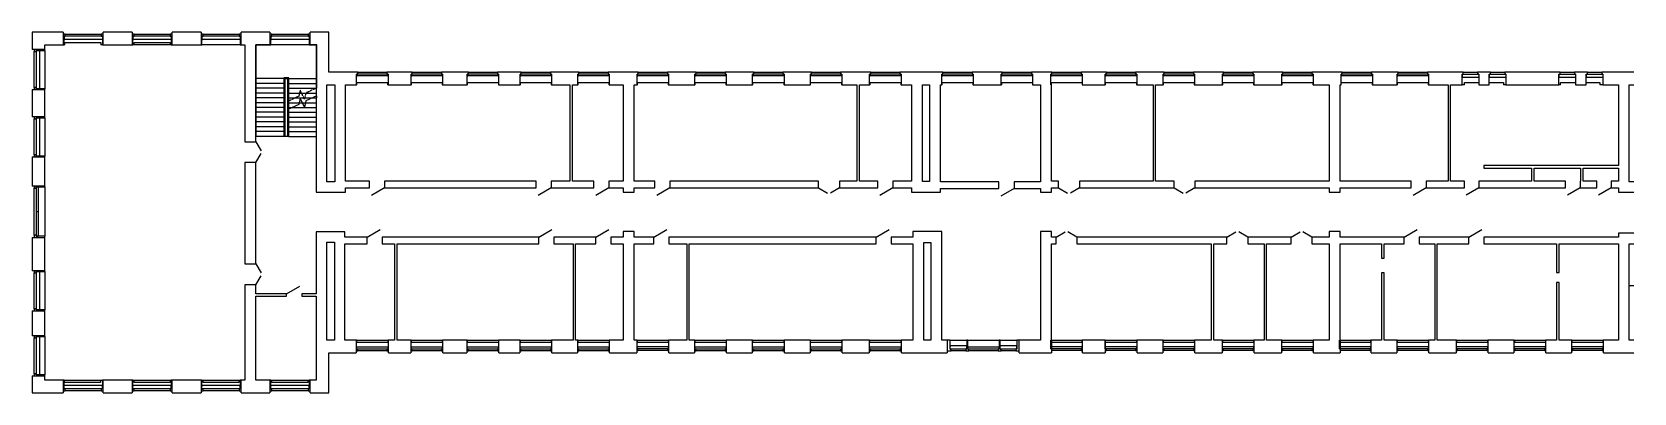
# Model space of a CAD drawing. Extents: x -680 to 99237, y 13771 to 36291.
import ezdxf

# ---------------------------------------------------------------- set-up
doc = ezdxf.new("R2010")
doc.units = 0
doc.linetypes.add('ADSK_СВЕРХУ', pattern=[4.5, 3, -1.5])
for name, color, linetype in [('ДВЕРИ', 7, 'CONTINUOUS'), ('КАРКАС_ИМПОСТ', 7, 'CONTINUOUS'), ('ЛЕСТНИЦЫ', 7, 'CONTINUOUS'), ('ОГРАЖДЕНИЕ', 7, 'CONTINUOUS'), ('ОКНА', 7, 'CONTINUOUS'), ('ПАНЕЛЬ', 7, 'CONTINUOUS'), ('ПЕРЕКРЫТИЯ', 7, 'CONTINUOUS'), ('ПОРУЧНИ', 7, 'CONTINUOUS'), ('СТЕНЫ', 7, 'CONTINUOUS'), ('СТЕНЫ_РАЗРЕЗ', 7, 'CONTINUOUS')]:
    doc.layers.add(name, color=color, linetype=linetype)

# ---------------------------------------------------------------- blocks, each defined once
blk = doc.blocks.new('ОГРАЖДЕНИЕ_-_ОГРАЖДЕНИЕ-22')
at = {"layer": 'ПОРУЧНИ'}
for p, q in [((15815.548367, 19937.741418), (15815.548367, 16287.341418)), ((16116.348367, 19937.741418), (15815.548367, 19937.741418)), ((15820.548367, 19932.741418), (15820.548367, 16287.341418)), ((16111.348367, 19932.741418), (15820.548367, 19932.741418)), ((15860.548367, 19892.741418), (15860.548367, 16287.341418)), ((16071.348367, 19892.741418), (15860.548367, 19892.741418)), ((15875.548367, 19877.741418), (15875.548367, 16287.341418)), ((16056.348367, 19877.741418), (15875.548367, 19877.741418)), ((16056.348367, 17967.664526), (16056.348367, 19877.741418)), ((16071.348367, 17972.420864), (16071.348367, 19892.741418)), ((16086.348367, 19890.716418), (16086.348367, 19907.741418)), ((16111.348367, 19887.341418), (16111.348367, 19932.741418)), ((16111.348367, 17988.834894), (16111.348367, 19887.341418)), ((16116.348367, 19887.341418), (16116.348367, 19937.741418)), ((16116.348367, 17991.166432), (16116.348367, 19887.341418)), ((15820.548367, 16287.341418), (15815.548367, 16287.341418)), ((15860.548367, 16287.341418), (15820.548367, 16287.341418)), ((15875.548367, 16287.341418), (15860.548367, 16287.341418))]:
    blk.add_line(p, q, dxfattribs=at)
blk = doc.blocks.new('ОГРАЖДЕНИЕ_-_ОГРАЖДЕНИЕ-20')
at = {"layer": 'ОГРАЖДЕНИЕ', "linetype": 'ADSK_СВЕРХУ'}
for p, q in [((15815.548367, 19937.741418), (15815.548367, 16287.341418)), ((16116.348367, 19937.741418), (15815.548367, 19937.741418)), ((15820.548367, 19932.741418), (15820.548367, 16287.341418)), ((16111.348367, 19932.741418), (15820.548367, 19932.741418)), ((15845.548367, 19907.741418), (15845.548367, 16287.341418)), ((16086.348367, 19907.741418), (15845.548367, 19907.741418)), ((15860.548367, 19892.741418), (15860.548367, 16287.341418)), ((16071.348367, 19892.741418), (15860.548367, 19892.741418)), ((15865.548367, 19887.741418), (15865.548367, 16287.341418)), ((16066.348367, 19887.741418), (15865.548367, 19887.741418)), ((15875.548367, 19877.741418), (15875.548367, 16287.341418)), ((16056.348367, 19877.741418), (15875.548367, 19877.741418)), ((16056.348367, 18467.664526), (16056.348367, 19877.741418)), ((16066.348367, 18467.851049), (16066.348367, 19887.741418)), ((16071.348367, 18470.182587), (16071.348367, 19892.741418)), ((16086.348367, 18477.177202), (16086.348367, 19907.741418)), ((16111.348367, 19887.341418), (16111.348367, 19932.741418)), ((16111.348367, 18488.834894), (16111.348367, 19887.341418)), ((16116.348367, 19887.341418), (16116.348367, 19937.741418)), ((16116.348367, 18491.166432), (16116.348367, 19887.341418)), ((15865.548367, 16287.341418), (15815.548367, 16287.341418)), ((15860.548367, 16287.341418), (15820.548367, 16287.341418)), ((15875.548367, 16287.341418), (15845.548367, 16287.341418))]:
    blk.add_line(p, q, dxfattribs=at)
at = {"layer": 'ПОРУЧНИ'}
for p, q in [((16111.348367, 17988.834894), (16071.348367, 17970.182587)), ((16111.348367, 17988.834894), (16071.348367, 17970.182587)), ((16111.348367, 17988.834894), (16071.348367, 17970.182587)), ((16116.348367, 17991.166432), (16111.348367, 17988.834894)), ((16111.348367, 16287.341418), (16111.348367, 17988.834894)), ((16116.348367, 16287.341418), (16116.348367, 17991.166432)), ((16065.948367, 17967.664526), (16056.348367, 17967.664526)), ((16065.948367, 17967.664526), (16056.348367, 17967.664526)), ((16056.348367, 16287.341418), (16056.348367, 17967.664526)), ((16071.348367, 17970.182587), (16065.948367, 17967.664526)), ((16071.348367, 17970.182587), (16065.948367, 17967.664526)), ((16071.348367, 16287.341418), (16071.348367, 17970.182587)), ((16071.348367, 16287.341418), (16056.348367, 16287.341418)), ((16111.348367, 16287.341418), (16071.348367, 16287.341418)), ((16116.348367, 16287.341418), (16111.348367, 16287.341418))]:
    blk.add_line(p, q, dxfattribs=at)
blk = doc.blocks.new('ИРНИТУ-ОКНО-ГОСТ23166-99_4')
at = {"layer": 'КАРКАС_ИМПОСТ'}
for p, q in [((-1018.1, 210), (941.9, 210)), ((-1018.1, 210), (-1018.1, 90)), ((-1018.1, 210), (-983.1, 210)), ((-1018.1, 90), (941.9, 90)), ((-1018.1, 90), (-983.1, 90)), ((941.9, 210), (906.9, 210)), ((941.9, 90), (906.9, 90)), ((941.9, 210), (941.9, 90))]:
    blk.add_line(p, q, dxfattribs=at)
blk = doc.blocks.new('ИРНИТУ-ОКНО-ГОСТ23166-99_0')
at = {"layer": 'КАРКАС_ИМПОСТ'}
for p, q in [((-1018.1, 220), (941.9, 220)), ((-1018.1, 220), (-1018.1, 100)), ((-1018.1, 220), (-983.1, 220)), ((-1018.1, 100), (941.9, 100)), ((-1018.1, 100), (-983.1, 100)), ((941.9, 220), (906.9, 220)), ((941.9, 100), (906.9, 100)), ((941.9, 220), (941.9, 100))]:
    blk.add_line(p, q, dxfattribs=at)
blk = doc.blocks.new('ИРНИТУ-ОКНО-ГОСТ23166-99_2')
at = {"layer": 'КАРКАС_ИМПОСТ'}
for p, q in [((-1018.1, 220), (21.9, 220)), ((-1018.1, 220), (-1018.1, 20)), ((-1018.1, 220), (-983.1, 220)), ((-1018.1, 20), (21.9, 20)), ((-1018.1, 20), (-983.1, 20)), ((21.9, 220), (-13.1, 220)), ((21.9, 20), (-13.1, 20)), ((21.9, 220), (21.9, 20))]:
    blk.add_line(p, q, dxfattribs=at)
blk = doc.blocks.new('AC_ДВЕРЬ_ОДНОПОЛЬНАЯ_ДЕРЕВ')
at = {"layer": 'ПАНЕЛЬ'}
blk.add_line((-450, 210), (329.422863, 660), dxfattribs=at)
blk = doc.blocks.new('ИРНИТУ_ДВЕРЬ_ОДНОПОЛЬНАЯ_Д')
at = {"layer": 'ПАНЕЛЬ'}
blk.add_line((-470, 210), (344.06388, 680), dxfattribs=at)
blk = doc.blocks.new('AC_ДВЕРЬ_ДВУПОЛЬНАЯ_ДЕРЕВЯ')
at = {"layer": 'ПАНЕЛЬ'}
for p, q in [((-650, 210), (-87.083488, 535)), ((650, 210), (87.083488, 535))]:
    blk.add_line(p, q, dxfattribs=at)
blk = doc.blocks.new('AC_ДВЕРЬ_ДВУПОЛЬНАЯ_ДЕРЕВ0')
at = {"layer": 'ПАНЕЛЬ'}
for p, q in [((-650, 340), (-87.083488, 665)), ((650, 340), (87.083488, 665))]:
    blk.add_line(p, q, dxfattribs=at)
blk = doc.blocks.new('ИРНИТУ_ДВЕРЬ_ОДНОПОЛЬНАЯ_0')
at = {"layer": 'ПАНЕЛЬ'}
blk.add_line((-470, 80), (344.06388, 550), dxfattribs=at)
blk = doc.blocks.new('ИРНИТУ-ОКНО-ГОСТ23166-99_1')
at = {"layer": 'КАРКАС_ИМПОСТ'}
for p, q in [((-1018.1, 280), (21.9, 280)), ((-1018.1, 280), (-1018.1, 80)), ((-1018.1, 280), (-983.1, 280)), ((-1018.1, 80), (21.9, 80)), ((-1018.1, 80), (-983.1, 80)), ((21.9, 280), (-13.1, 280)), ((21.9, 80), (-13.1, 80)), ((21.9, 280), (21.9, 80))]:
    blk.add_line(p, q, dxfattribs=at)
blk = doc.blocks.new('ИРНИТУ-ОКНО-ГОСТ23166-99_3')
at = {"layer": 'КАРКАС_ИМПОСТ'}
for p, q in [((-1018.1, -160), (941.9, -160)), ((-1018.1, -280), (-1018.1, -160)), ((-1018.1, -160), (-983.1, -160)), ((-1018.1, -280), (941.9, -280)), ((-1018.1, -280), (-983.1, -280)), ((941.9, -160), (906.9, -160)), ((941.9, -280), (906.9, -280)), ((941.9, -280), (941.9, -160))]:
    blk.add_line(p, q, dxfattribs=at)
blk = doc.blocks.new('ИРНИТУ-ОКНО-ГОСТ23166-99_6')
at = {"layer": 'КАРКАС_ИМПОСТ'}
for p, q in [((-1233.1, 210), (1156.9, 210)), ((-1233.1, 210), (-1233.1, 10)), ((-1233.1, 210), (-1198.1, 210)), ((-1233.1, 10), (1156.9, 10)), ((-1233.1, 10), (-1198.1, 10)), ((1156.9, 210), (1121.9, 210)), ((1156.9, 10), (1121.9, 10)), ((1156.9, 210), (1156.9, 10))]:
    blk.add_line(p, q, dxfattribs=at)
blk = doc.blocks.new('ИРНИТУ-ОКНО-ГОСТ23166-99_5')
at = {"layer": 'КАРКАС_ИМПОСТ'}
for p, q in [((-1233.1, -10), (1156.9, -10)), ((-1233.1, -210), (-1233.1, -10)), ((-1233.1, -10), (-1198.1, -10)), ((-1233.1, -210), (1156.9, -210)), ((-1233.1, -210), (-1198.1, -210)), ((1156.9, -10), (1121.9, -10)), ((1156.9, -210), (1121.9, -210)), ((1156.9, -210), (1156.9, -10))]:
    blk.add_line(p, q, dxfattribs=at)
blk = doc.blocks.new('ИРНИТУ-ОКНО-ГОСТ23166-99_7')
at = {"layer": 'КАРКАС_ИМПОСТ'}
for p, q in [((-808.1, -90), (731.9, -90)), ((-808.1, -210), (-808.1, -90)), ((-808.1, -90), (-773.1, -90)), ((-808.1, -210), (731.9, -210)), ((-808.1, -210), (-773.1, -210)), ((731.9, -90), (696.9, -90)), ((731.9, -210), (716.9, -210)), ((731.9, -210), (731.9, -90))]:
    blk.add_line(p, q, dxfattribs=at)
blk = doc.blocks.new('ИРНИТУ-ОКНО-ГОСТ23166-99_8')
at = {"layer": 'КАРКАС_ИМПОСТ'}
for p, q in [((-808.1, -90), (731.9, -90)), ((-808.1, -210), (-808.1, -90)), ((-808.1, -90), (-773.1, -90)), ((-808.1, -210), (731.9, -210)), ((-808.1, -210), (-793.1, -210)), ((731.9, -90), (696.9, -90)), ((731.9, -210), (696.9, -210)), ((731.9, -210), (731.9, -90))]:
    blk.add_line(p, q, dxfattribs=at)

msp = doc.modelspace()

# ---------------------------------------------------------------- linework, layer by layer
at = {"layer": 'ЛЕСТНИЦЫ'}
for p, q in [((17039.845733, 35485.932576), (13279.845733, 35485.932576)), ((15029.445733, 33383.273994), (13279.845733, 33383.273994)), ((15029.445733, 33083.273994), (13279.845733, 33083.273994)), ((15330.245733, 33383.273994), (17039.845733, 33383.273994)), ((15330.245733, 33083.273994), (17039.845733, 33083.273994)), ((15029.445733, 32783.273994), (13279.845733, 32783.273994)), ((15029.445733, 32483.273994), (13279.845733, 32483.273994)), ((15029.445733, 32183.273994), (13279.845733, 32183.273994)), ((15330.245733, 32783.273994), (17039.845733, 32783.273994)), ((15330.245733, 32483.273994), (17039.845733, 32483.273994)), ((15330.245733, 32183.273994), (16823.197809, 32183.273994)), ((16047.777526, 32166.495178), (15953.268786, 31777.619429)), ((16311.91394, 31600.052811), (16047.777526, 32166.495178)), ((16406.42268, 31988.92856), (16311.91394, 31600.052811)), ((17079.845733, 32302.950887), (16406.42268, 31988.92856)), ((16823.197809, 32183.273994), (17079.845733, 32183.273994)), ((17079.845733, 32183.273994), (17079.845733, 32302.950887)), ((15029.445733, 31883.273994), (13279.845733, 31883.273994)), ((15029.445733, 31583.273994), (13279.845733, 31583.273994)), ((15029.445733, 31283.273994), (13279.845733, 31283.273994)), ((15029.445733, 30983.273994), (13279.845733, 30983.273994)), ((15953.268786, 31777.619429), (15279.845733, 31463.597102)), ((15330.245733, 31883.273994), (15978.946088, 31883.273994)), ((15330.245733, 31583.273994), (15536.493657, 31583.273994)), ((15330.245733, 31283.273994), (17039.845733, 31283.273994)), ((15330.245733, 30983.273994), (17039.845733, 30983.273994)), ((15536.493657, 31583.273994), (17039.845733, 31583.273994)), ((15978.946088, 31883.273994), (16179.845733, 31883.273994)), ((16179.845733, 31883.273994), (16380.745378, 31883.273994)), ((16380.745378, 31883.273994), (17039.845733, 31883.273994)), ((15029.445733, 30683.273994), (13279.845733, 30683.273994)), ((15029.445733, 30383.273994), (13279.845733, 30383.273994)), ((15029.445733, 30083.273994), (13279.845733, 30083.273994)), ((15330.245733, 30683.273994), (17039.845733, 30683.273994)), ((15330.245733, 30383.273994), (17039.845733, 30383.273994)), ((15330.245733, 30083.273994), (17039.845733, 30083.273994)), ((15029.445733, 29783.273994), (13279.845733, 29783.273994)), ((15330.245733, 29783.273994), (17039.845733, 29783.273994))]:
    msp.add_line(p, q, dxfattribs=at)
at = {"layer": 'ЛЕСТНИЦЫ', "linetype": 'ADSK_СВЕРХУ'}
for p, q in [((13279.845733, 35485.932576), (13279.845733, 33383.273994)), ((17079.845733, 35485.932576), (13279.845733, 35485.932576)), ((17079.845733, 33383.273994), (17079.845733, 35485.932576)), ((15029.445733, 33383.273994), (13279.845733, 33383.273994)), ((15079.845733, 33383.273994), (13279.845733, 33383.273994)), ((13279.845733, 33383.273994), (13279.845733, 29783.273994)), ((15079.845733, 33383.273994), (13279.845733, 33383.273994)), ((15029.445733, 33083.273994), (13279.845733, 33083.273994)), ((15079.845733, 33083.273994), (13279.845733, 33083.273994)), ((15079.845733, 33083.273994), (13279.845733, 33083.273994)), ((15079.845733, 33383.273994), (15279.845733, 33383.273994)), ((15079.845733, 33383.273994), (15079.845733, 29783.273994)), ((15279.845733, 33383.273994), (17079.845733, 33383.273994)), ((15279.845733, 31963.597102), (15279.845733, 33383.273994)), ((15279.845733, 33383.273994), (17079.845733, 33383.273994)), ((15279.845733, 33083.273994), (17079.845733, 33083.273994)), ((15279.845733, 33083.273994), (17079.845733, 33083.273994)), ((15330.245733, 33383.273994), (17039.845733, 33383.273994)), ((15330.245733, 33083.273994), (17039.845733, 33083.273994)), ((17079.845733, 32802.950887), (17079.845733, 33383.273994)), ((15029.445733, 32783.273994), (13279.845733, 32783.273994)), ((15079.845733, 32783.273994), (13279.845733, 32783.273994)), ((15079.845733, 32783.273994), (13279.845733, 32783.273994)), ((15029.445733, 32483.273994), (13279.845733, 32483.273994)), ((15079.845733, 32483.273994), (13279.845733, 32483.273994)), ((15079.845733, 32483.273994), (13279.845733, 32483.273994)), ((15029.445733, 32183.273994), (13279.845733, 32183.273994)), ((15079.845733, 32183.273994), (13279.845733, 32183.273994)), ((15079.845733, 32183.273994), (13279.845733, 32183.273994)), ((15279.845733, 32783.273994), (17037.648501, 32783.273994)), ((15279.845733, 32783.273994), (17037.648501, 32783.273994)), ((15279.845733, 32483.273994), (16003.249156, 32483.273994)), ((15279.845733, 32483.273994), (16003.249156, 32483.273994)), ((15953.268786, 32277.619429), (15279.845733, 31963.597102)), ((15279.845733, 32183.273994), (15750.944349, 32183.273994)), ((15279.845733, 32183.273994), (15750.944349, 32183.273994)), ((15330.245733, 32783.273994), (17039.845733, 32783.273994)), ((15330.245733, 32483.273994), (17039.845733, 32483.273994)), ((15330.245733, 32183.273994), (16823.197809, 32183.273994)), ((16047.777526, 32666.495178), (15953.268786, 32277.619429)), ((16311.91394, 32100.052811), (16047.777526, 32666.495178)), ((16133.214967, 32483.273994), (16405.048447, 32483.273994)), ((16133.214967, 32483.273994), (16405.048447, 32483.273994)), ((16273.107265, 32183.273994), (16332.139241, 32183.273994)), ((16273.107265, 32183.273994), (16332.139241, 32183.273994)), ((16406.42268, 32488.92856), (16311.91394, 32100.052811)), ((17079.845733, 32802.950887), (16406.42268, 32488.92856)), ((16823.197809, 32183.273994), (17079.845733, 32183.273994)), ((15029.445733, 31883.273994), (13279.845733, 31883.273994)), ((15079.845733, 31883.273994), (13279.845733, 31883.273994)), ((15079.845733, 31883.273994), (13279.845733, 31883.273994)), ((15029.445733, 31583.273994), (13279.845733, 31583.273994)), ((15079.845733, 31583.273994), (13279.845733, 31583.273994)), ((15079.845733, 31583.273994), (13279.845733, 31583.273994)), ((15029.445733, 31283.273994), (13279.845733, 31283.273994)), ((15079.845733, 31283.273994), (13279.845733, 31283.273994)), ((15079.845733, 31283.273994), (13279.845733, 31283.273994)), ((15029.445733, 30983.273994), (13279.845733, 30983.273994)), ((15079.845733, 30983.273994), (13279.845733, 30983.273994)), ((15079.845733, 30983.273994), (13279.845733, 30983.273994)), ((15330.245733, 31883.273994), (15978.946088, 31883.273994)), ((15330.245733, 31583.273994), (15536.493657, 31583.273994)), ((15330.245733, 31283.273994), (17039.845733, 31283.273994)), ((15330.245733, 30983.273994), (17039.845733, 30983.273994)), ((15536.493657, 31583.273994), (17039.845733, 31583.273994)), ((15978.946088, 31883.273994), (16179.845733, 31883.273994)), ((16179.845733, 31883.273994), (16380.745378, 31883.273994)), ((16380.745378, 31883.273994), (17039.845733, 31883.273994)), ((15029.445733, 30683.273994), (13279.845733, 30683.273994)), ((15079.845733, 30683.273994), (13279.845733, 30683.273994)), ((15079.845733, 30683.273994), (13279.845733, 30683.273994)), ((15029.445733, 30383.273994), (13279.845733, 30383.273994)), ((15079.845733, 30383.273994), (13279.845733, 30383.273994)), ((15079.845733, 30383.273994), (13279.845733, 30383.273994)), ((15029.445733, 30083.273994), (13279.845733, 30083.273994)), ((15079.845733, 30083.273994), (13279.845733, 30083.273994)), ((15079.845733, 30083.273994), (13279.845733, 30083.273994)), ((15330.245733, 30683.273994), (17039.845733, 30683.273994)), ((15330.245733, 30383.273994), (17039.845733, 30383.273994)), ((15330.245733, 30083.273994), (17039.845733, 30083.273994)), ((15079.845733, 29783.273994), (13279.845733, 29783.273994)), ((15330.245733, 29783.273994), (17039.845733, 29783.273994))]:
    msp.add_line(p, q, dxfattribs=at)
at = {"layer": 'ПЕРЕКРЫТИЯ'}
for p, q in [((15029.445733, 29783.273994), (13279.845733, 29783.273994)), ((15270.245733, 29783.273994), (15089.445733, 29783.273994)), ((98939.845733, 20474.018516), (99237.380523, 20474.018516))]:
    msp.add_line(p, q, dxfattribs=at)
at = {"layer": 'СТЕНЫ'}
for p, q in [((1384.845733, 36151.06807), (3634.845733, 36151.06807)), ((5684.845733, 36151.06807), (7934.845733, 36151.06807)), ((9984.845733, 36151.06807), (12234.845733, 36151.06807)), ((14284.845733, 36151.06807), (16534.845733, 36151.06807)), ((-540.154267, 32826.06807), (-540.154267, 35076.06807)), ((119.845733, 35146.06807), (119.845733, 32756.06807)), ((1374.845733, 35491.06807), (1314.845733, 35491.06807)), ((1374.845733, 35491.06807), (1374.845733, 35641.06807)), ((1374.845733, 35641.06807), (3614.845733, 35641.06807)), ((3614.845733, 35641.06807), (3614.845733, 35491.06807)), ((3704.845733, 35491.06807), (3614.845733, 35491.06807)), ((8004.845733, 35491.06807), (5614.845733, 35491.06807)), ((5694.845733, 35491.06807), (5694.845733, 35641.06807)), ((5694.845733, 35641.06807), (7934.845733, 35641.06807)), ((7934.845733, 35641.06807), (7934.845733, 35491.06807)), ((12304.845733, 35491.06807), (9914.845733, 35491.06807)), ((16604.845733, 35491.06807), (14214.845733, 35491.06807)), ((19574.845733, 32991.06807), (19564.845733, 32991.06807)), ((19574.845733, 32991.06807), (19574.845733, 33141.06807)), ((19574.845733, 33141.06807), (21494.845733, 33141.06807)), ((19634.845733, 33791.06807), (21454.845733, 33791.06807)), ((21494.845733, 33141.06807), (21494.845733, 32991.06807)), ((21524.845733, 32991.06807), (21494.845733, 32991.06807)), ((22984.845733, 32991.06807), (22964.845733, 32991.06807)), ((22984.845733, 32991.06807), (22984.845733, 33141.06807)), ((22984.845733, 33141.06807), (24904.845733, 33141.06807)), ((23034.845733, 33791.06807), (24854.845733, 33791.06807)), ((24904.845733, 33141.06807), (24904.845733, 32991.06807)), ((24924.845733, 32991.06807), (24904.845733, 32991.06807)), ((26484.324524, 32991.06807), (26464.845733, 32991.06807)), ((26484.324524, 32991.06807), (26484.324524, 33141.06807)), ((26484.324524, 33141.06807), (28404.324524, 33141.06807)), ((26534.845733, 33791.06807), (28354.845733, 33791.06807)), ((28404.324524, 33141.06807), (28404.324524, 32991.06807)), ((28424.845733, 32991.06807), (28404.324524, 32991.06807)), ((29784.324524, 32991.06807), (29764.845733, 32991.06807)), ((29784.324524, 32991.06807), (29784.324524, 33141.06807)), ((29784.324524, 33141.06807), (31704.324524, 33141.06807)), ((29834.845733, 33791.06807), (31654.845733, 33791.06807)), ((31704.324524, 33141.06807), (31704.324524, 32991.06807)), ((31724.845733, 32991.06807), (31704.324524, 32991.06807)), ((33384.324524, 32991.06807), (33364.845733, 32991.06807)), ((33384.324524, 32991.06807), (33384.324524, 33141.06807)), ((33384.324524, 33141.06807), (35304.324524, 33141.06807)), ((33434.845733, 33791.06807), (35254.845733, 33791.06807)), ((35304.324524, 33141.06807), (35304.324524, 32991.06807)), ((35324.845733, 32991.06807), (35304.324524, 32991.06807)), ((37084.324524, 32991.06807), (37064.845733, 32991.06807)), ((37084.324524, 32991.06807), (37084.324524, 33141.06807)), ((37084.324524, 33141.06807), (39004.324524, 33141.06807)), ((37134.845733, 33791.06807), (38954.845733, 33791.06807)), ((39004.324524, 33141.06807), (39004.324524, 32991.06807)), ((39024.845733, 32991.06807), (39004.324524, 32991.06807)), ((40684.324524, 32991.06807), (40664.845733, 32991.06807)), ((40684.324524, 32991.06807), (40684.324524, 33141.06807)), ((40684.324524, 33141.06807), (42604.324524, 33141.06807)), ((40734.845733, 33791.06807), (42554.845733, 33791.06807)), ((42604.324524, 33141.06807), (42604.324524, 32991.06807)), ((42624.845733, 32991.06807), (42604.324524, 32991.06807)), ((44284.324524, 32991.06807), (44264.845733, 32991.06807)), ((44284.324524, 32991.06807), (44284.324524, 33141.06807)), ((44284.324524, 33141.06807), (46204.324524, 33141.06807)), ((44334.845733, 33791.06807), (46154.845733, 33791.06807)), ((46204.324524, 33141.06807), (46204.324524, 32991.06807)), ((46224.845733, 32991.06807), (46204.324524, 32991.06807)), ((47884.324524, 32991.06807), (47864.845733, 32991.06807)), ((47884.324524, 32991.06807), (47884.324524, 33141.06807)), ((47884.324524, 33141.06807), (49804.324524, 33141.06807)), ((47934.845733, 33791.06807), (49754.845733, 33791.06807)), ((49804.324524, 33141.06807), (49804.324524, 32991.06807)), ((49824.845733, 32991.06807), (49804.324524, 32991.06807)), ((51589.324524, 32991.06807), (51564.845733, 32991.06807)), ((51589.324524, 32991.06807), (51589.324524, 33141.06807)), ((51589.324524, 33141.06807), (53509.324524, 33141.06807)), ((51634.845733, 33791.06807), (53454.845733, 33791.06807)), ((53509.324524, 33141.06807), (53509.324524, 32991.06807)), ((53524.845733, 32991.06807), (53509.324524, 32991.06807)), ((56079.845733, 32991.06807), (56064.845733, 32991.06807)), ((56079.845733, 32991.06807), (56079.845733, 33141.06807)), ((56079.845733, 33141.06807), (57999.845733, 33141.06807)), ((56134.845733, 33791.06807), (57954.845733, 33791.06807)), ((57999.845733, 33141.06807), (57999.845733, 32991.06807)), ((58024.845733, 32991.06807), (57999.845733, 32991.06807)), ((59809.845733, 32991.06807), (59764.845733, 32991.06807)), ((59809.845733, 32991.06807), (59809.845733, 33141.06807)), ((59809.845733, 33141.06807), (61724.845733, 33141.06807)), ((59834.845733, 33791.06807), (61654.845733, 33791.06807)), ((62909.845733, 32991.06807), (62909.845733, 33141.06807)), ((62909.845733, 33141.06807), (64824.845733, 33141.06807)), ((62934.845733, 33791.06807), (64754.845733, 33791.06807)), ((66284.845733, 32991.06807), (66264.845733, 32991.06807)), ((66284.845733, 32991.06807), (66284.845733, 33141.06807)), ((66284.845733, 33141.06807), (68204.845733, 33141.06807)), ((66334.845733, 33791.06807), (68154.845733, 33791.06807)), ((68204.845733, 33141.06807), (68204.845733, 32991.06807)), ((68224.845733, 32991.06807), (68204.845733, 32991.06807)), ((69884.845733, 32991.06807), (69864.845733, 32991.06807)), ((69884.845733, 32991.06807), (69884.845733, 33141.06807)), ((69884.845733, 33141.06807), (71804.845733, 33141.06807)), ((69934.845733, 33791.06807), (71754.845733, 33791.06807)), ((71804.845733, 33141.06807), (71804.845733, 32991.06807)), ((71824.845733, 32991.06807), (71804.845733, 32991.06807)), ((73584.845733, 32991.06807), (73564.845733, 32991.06807)), ((73584.845733, 32991.06807), (73584.845733, 33141.06807)), ((73584.845733, 33141.06807), (75504.845733, 33141.06807)), ((73634.845733, 33791.06807), (75454.845733, 33791.06807)), ((75504.845733, 33141.06807), (75504.845733, 32991.06807)), ((75524.845733, 32991.06807), (75504.845733, 32991.06807)), ((77284.845733, 32991.06807), (77264.845733, 32991.06807)), ((77284.845733, 32991.06807), (77284.845733, 33141.06807)), ((77284.845733, 33141.06807), (79204.845733, 33141.06807)), ((77334.845733, 33791.06807), (79154.845733, 33791.06807)), ((79204.845733, 33141.06807), (79204.845733, 32991.06807)), ((79224.845733, 32991.06807), (79204.845733, 32991.06807)), ((80984.845733, 32991.06807), (80964.845733, 32991.06807)), ((80984.845733, 32991.06807), (80984.845733, 33141.06807)), ((80984.845733, 33141.06807), (82904.845733, 33141.06807)), ((81034.845733, 33791.06807), (82854.845733, 33791.06807)), ((82904.845733, 33141.06807), (82904.845733, 32991.06807)), ((82924.845733, 32991.06807), (82904.845733, 32991.06807)), ((84484.845733, 32991.06807), (84464.845733, 32991.06807)), ((84484.845733, 32991.06807), (84484.845733, 33141.06807)), ((84484.845733, 33141.06807), (86404.845733, 33141.06807)), ((84534.845733, 33791.06807), (86354.845733, 33791.06807)), ((86404.845733, 33141.06807), (86404.845733, 32991.06807)), ((86424.845733, 32991.06807), (86404.845733, 32991.06807)), ((88664.845733, 32991.06807), (88514.845733, 32991.06807)), ((88584.845733, 33791.06807), (89484.845733, 33791.06807)), ((88664.845733, 32991.06807), (88664.845733, 33141.06807)), ((88664.845733, 33141.06807), (89554.845733, 33141.06807)), ((90214.845733, 33141.06807), (91104.845733, 33141.06807)), ((90284.845733, 33791.06807), (91184.845733, 33791.06807)), ((91104.845733, 33141.06807), (91104.845733, 32991.06807)), ((91254.845733, 32991.06807), (91104.845733, 32991.06807)), ((94659.845733, 32991.06807), (94559.845733, 32991.06807)), ((94629.845733, 33791.06807), (95529.845733, 33791.06807)), ((94659.845733, 32991.06807), (94659.845733, 33141.06807)), ((94659.845733, 33141.06807), (95599.845733, 33141.06807)), ((96259.845733, 33141.06807), (97099.845733, 33141.06807)), ((96329.845733, 33791.06807), (97229.845733, 33791.06807)), ((97099.845733, 33141.06807), (97099.845733, 32991.06807)), ((97299.845733, 32991.06807), (97099.845733, 32991.06807)), ((-540.154267, 28626.06807), (-540.154267, 30876.06807)), ((119.845733, 30946.06807), (119.845733, 28556.06807)), ((-540.154267, 23615.751102), (-540.154267, 26555.751102)), ((119.845733, 26625.751102), (119.845733, 23545.751102)), ((-540.154267, 19026.06807), (-540.154267, 21276.06807)), ((119.845733, 21346.06807), (119.845733, 18956.06807)), ((-540.154267, 14966.06807), (-540.154267, 17216.06807)), ((119.845733, 17286.06807), (119.845733, 14896.06807)), ((19564.845733, 17071.06807), (21524.845733, 17071.06807)), ((19584.845733, 16921.06807), (19584.845733, 17071.06807)), ((21504.845733, 17071.06807), (21504.845733, 16921.06807)), ((22964.845733, 17071.06807), (24924.845733, 17071.06807)), ((22984.845733, 16921.06807), (22984.845733, 17071.06807)), ((24904.845733, 17071.06807), (24904.845733, 16921.06807)), ((26464.845733, 17071.06807), (28424.845733, 17071.06807)), ((26484.845733, 16921.06807), (26484.845733, 17071.06807)), ((28404.845733, 17071.06807), (28404.845733, 16921.06807)), ((29764.845733, 17071.06807), (31724.845733, 17071.06807)), ((29789.845733, 16921.06807), (29789.845733, 17071.06807)), ((31709.845733, 17071.06807), (31709.845733, 16921.06807)), ((33364.845733, 17071.06807), (35324.845733, 17071.06807)), ((33389.845733, 16921.06807), (33389.845733, 17071.06807)), ((35309.845733, 17071.06807), (35309.845733, 16921.06807)), ((37064.845733, 17071.06807), (39024.845733, 17071.06807)), ((37084.845733, 16921.06807), (37084.845733, 17071.06807)), ((39004.845733, 17071.06807), (39004.845733, 16921.06807)), ((40664.845733, 17071.06807), (42624.845733, 17071.06807)), ((40684.845733, 16921.06807), (40684.845733, 17071.06807)), ((42604.845733, 17071.06807), (42604.845733, 16921.06807)), ((44264.845733, 17071.06807), (46224.845733, 17071.06807)), ((44284.845733, 16921.06807), (44284.845733, 17071.06807)), ((46204.845733, 17071.06807), (46204.845733, 16921.06807)), ((47864.845733, 17071.06807), (49824.845733, 17071.06807)), ((47884.845733, 16921.06807), (47884.845733, 17071.06807)), ((49804.845733, 17071.06807), (49804.845733, 16921.06807)), ((51564.845733, 17071.06807), (53524.845733, 17071.06807)), ((51584.845733, 16921.06807), (51584.845733, 17071.06807)), ((53504.845733, 17071.06807), (53504.845733, 16921.06807)), ((56584.845733, 17071.06807), (57624.845733, 17071.06807)), ((57684.845733, 17071.06807), (59644.845733, 17071.06807)), ((59704.845733, 17071.06807), (60744.845733, 17071.06807)), ((62884.845733, 16921.06807), (62884.845733, 17071.06807)), ((62909.845733, 17071.06807), (62909.845733, 16531.06807)), ((62909.845733, 17071.06807), (64824.845733, 17071.06807)), ((64804.845733, 17071.06807), (64804.845733, 16921.06807)), ((66264.845733, 17071.06807), (68224.845733, 17071.06807)), ((66279.845733, 16921.06807), (66279.845733, 17071.06807)), ((68199.845733, 17071.06807), (68199.845733, 16921.06807)), ((69864.845733, 17071.06807), (71824.845733, 17071.06807)), ((69884.845733, 16921.06807), (69884.845733, 17071.06807)), ((71804.845733, 17071.06807), (71804.845733, 16921.06807)), ((73564.845733, 17071.06807), (75524.845733, 17071.06807)), ((73584.845733, 16921.06807), (73584.845733, 17071.06807)), ((75504.845733, 17071.06807), (75504.845733, 16921.06807)), ((77264.845733, 17071.06807), (79224.845733, 17071.06807)), ((77289.845733, 16921.06807), (77289.845733, 17071.06807)), ((79209.845733, 17071.06807), (79209.845733, 16921.06807)), ((80889.845733, 16921.06807), (80889.845733, 17071.06807)), ((80909.845733, 17071.06807), (80909.845733, 16531.06807)), ((80909.845733, 17071.06807), (82824.845733, 17071.06807)), ((82809.845733, 17071.06807), (82809.845733, 16921.06807)), ((84464.845733, 17071.06807), (86424.845733, 17071.06807)), ((84484.845733, 16921.06807), (84484.845733, 17071.06807)), ((86404.845733, 17071.06807), (86404.845733, 16921.06807)), ((88164.845733, 17071.06807), (90124.845733, 17071.06807)), ((88189.845733, 16921.06807), (88189.845733, 17071.06807)), ((90109.845733, 17071.06807), (90109.845733, 16921.06807)), ((91764.845733, 17071.06807), (93724.845733, 17071.06807)), ((91804.845733, 16921.06807), (91804.845733, 17071.06807)), ((95364.845733, 17071.06807), (97324.845733, 17071.06807)), ((95384.845733, 16921.06807), (95384.845733, 17071.06807)), ((97304.845733, 17071.06807), (97304.845733, 16921.06807)), ((21504.845733, 16921.06807), (19584.845733, 16921.06807)), ((21454.845733, 16391.06807), (19634.845733, 16391.06807)), ((24904.845733, 16921.06807), (22984.845733, 16921.06807)), ((24854.845733, 16391.06807), (23034.845733, 16391.06807)), ((28404.845733, 16921.06807), (26484.845733, 16921.06807)), ((28354.845733, 16391.06807), (26534.845733, 16391.06807)), ((31709.845733, 16921.06807), (29789.845733, 16921.06807)), ((31654.845733, 16391.06807), (29834.845733, 16391.06807)), ((35309.845733, 16921.06807), (33389.845733, 16921.06807)), ((35254.845733, 16391.06807), (33434.845733, 16391.06807)), ((39004.845733, 16921.06807), (37084.845733, 16921.06807)), ((38954.845733, 16411.06807), (37134.845733, 16411.06807)), ((42604.845733, 16921.06807), (40684.845733, 16921.06807)), ((42554.845733, 16391.06807), (40734.845733, 16391.06807)), ((46204.845733, 16921.06807), (44284.845733, 16921.06807)), ((46154.845733, 16391.06807), (44334.845733, 16391.06807)), ((49804.845733, 16921.06807), (47884.845733, 16921.06807)), ((49754.845733, 16391.06807), (47934.845733, 16391.06807)), ((53504.845733, 16921.06807), (51584.845733, 16921.06807)), ((53454.845733, 16391.06807), (51634.845733, 16391.06807)), ((57554.845733, 16391.06807), (56654.845733, 16391.06807)), ((59574.845733, 16391.06807), (57754.845733, 16391.06807)), ((60674.845733, 16391.06807), (59774.845733, 16391.06807)), ((64804.845733, 16921.06807), (62884.845733, 16921.06807)), ((64754.845733, 16411.06807), (62934.845733, 16411.06807)), ((68199.845733, 16921.06807), (66279.845733, 16921.06807)), ((68154.845733, 16411.06807), (66334.845733, 16411.06807)), ((71804.845733, 16921.06807), (69884.845733, 16921.06807)), ((71754.845733, 16411.06807), (69934.845733, 16411.06807)), ((75504.845733, 16921.06807), (73584.845733, 16921.06807)), ((75454.845733, 16411.06807), (73634.845733, 16411.06807)), ((79209.845733, 16921.06807), (77289.845733, 16921.06807)), ((79154.845733, 16411.06807), (77334.845733, 16411.06807)), ((82809.845733, 16921.06807), (80889.845733, 16921.06807)), ((82754.845733, 16411.06807), (80934.845733, 16411.06807)), ((86404.845733, 16921.06807), (84484.845733, 16921.06807)), ((86354.845733, 16411.06807), (84534.845733, 16411.06807)), ((90109.845733, 16921.06807), (88189.845733, 16921.06807)), ((90054.845733, 16411.06807), (88234.845733, 16411.06807)), ((93724.845733, 16921.06807), (91804.845733, 16921.06807)), ((93654.845733, 16411.06807), (91834.845733, 16411.06807)), ((97304.845733, 16921.06807), (95384.845733, 16921.06807)), ((97254.845733, 16411.06807), (95434.845733, 16411.06807)), ((1314.845733, 14571.06807), (3704.845733, 14571.06807)), ((1349.845733, 14421.06807), (1349.845733, 14571.06807)), ((3589.845733, 14421.06807), (1349.845733, 14421.06807)), ((3589.845733, 14571.06807), (3589.845733, 14421.06807)), ((5614.845733, 14571.06807), (8004.845733, 14571.06807)), ((5689.845733, 14421.06807), (5689.845733, 14571.06807)), ((7929.845733, 14421.06807), (5689.845733, 14421.06807)), ((7929.845733, 14571.06807), (7929.845733, 14421.06807)), ((9914.845733, 14571.06807), (12304.845733, 14571.06807)), ((9984.845733, 14421.06807), (9984.845733, 14571.06807)), ((12224.845733, 14421.06807), (9984.845733, 14421.06807)), ((12224.845733, 14571.06807), (12224.845733, 14421.06807)), ((14214.845733, 14571.06807), (16604.845733, 14571.06807)), ((14279.845733, 14421.06807), (14279.845733, 14571.06807)), ((16519.845733, 14421.06807), (14279.845733, 14421.06807)), ((16519.845733, 14571.06807), (16519.845733, 14421.06807)), ((3634.845733, 13911.06807), (1384.845733, 13911.06807)), ((7934.845733, 13911.06807), (5684.845733, 13911.06807)), ((12234.845733, 13911.06807), (9984.845733, 13911.06807)), ((16534.845733, 13911.06807), (14284.845733, 13911.06807))]:
    msp.add_line(p, q, dxfattribs=at)
at = {"layer": 'СТЕНЫ_РАЗРЕЗ'}
for p, q in [((-680.154267, 36291.06807), (-680.154267, 35201.06807)), ((1259.845733, 36291.06807), (-680.154267, 36291.06807)), ((1259.845733, 36291.06807), (1259.845733, 35491.06807)), ((1384.845733, 36151.06807), (1259.845733, 36151.06807)), ((1314.845733, 35491.06807), (1314.845733, 36031.06807)), ((1314.845733, 36031.06807), (1384.845733, 36031.06807)), ((1384.845733, 36031.06807), (1384.845733, 36151.06807)), ((3759.845733, 36151.06807), (3634.845733, 36151.06807)), ((3634.845733, 36151.06807), (3634.845733, 36031.06807)), ((3634.845733, 36031.06807), (3704.845733, 36031.06807)), ((3704.845733, 36031.06807), (3704.845733, 35491.06807)), ((5559.845733, 36291.06807), (3759.845733, 36291.06807)), ((3759.845733, 35491.06807), (3759.845733, 36291.06807)), ((5559.845733, 36291.06807), (5559.845733, 35491.06807)), ((5684.845733, 36151.06807), (5559.845733, 36151.06807)), ((5614.845733, 35491.06807), (5614.845733, 36031.06807)), ((5614.845733, 36031.06807), (5684.845733, 36031.06807)), ((5684.845733, 36031.06807), (5684.845733, 36151.06807)), ((8059.845733, 36151.06807), (7934.845733, 36151.06807)), ((7934.845733, 36151.06807), (7934.845733, 36031.06807)), ((7934.845733, 36031.06807), (8004.845733, 36031.06807)), ((8004.845733, 36031.06807), (8004.845733, 35491.06807)), ((9859.845733, 36291.06807), (8059.845733, 36291.06807)), ((8059.845733, 35491.06807), (8059.845733, 36291.06807)), ((9859.845733, 36291.06807), (9859.845733, 35491.06807)), ((9984.845733, 36151.06807), (9859.845733, 36151.06807)), ((9914.845733, 35491.06807), (9914.845733, 36031.06807)), ((9914.845733, 36031.06807), (9984.845733, 36031.06807)), ((9984.845733, 36031.06807), (9984.845733, 36151.06807)), ((12359.845733, 36151.06807), (12234.845733, 36151.06807)), ((12234.845733, 36151.06807), (12234.845733, 36031.06807)), ((12234.845733, 36031.06807), (12304.845733, 36031.06807)), ((12304.845733, 36031.06807), (12304.845733, 35491.06807)), ((14159.845733, 36291.06807), (12359.845733, 36291.06807)), ((12359.845733, 35491.06807), (12359.845733, 36291.06807)), ((14159.845733, 36291.06807), (14159.845733, 35491.06807)), ((14284.845733, 36151.06807), (14159.845733, 36151.06807)), ((14214.845733, 35491.06807), (14214.845733, 36031.06807)), ((14214.845733, 36031.06807), (14284.845733, 36031.06807)), ((14284.845733, 36031.06807), (14284.845733, 36151.06807)), ((16659.845733, 36151.06807), (16534.845733, 36151.06807)), ((16534.845733, 36151.06807), (16534.845733, 36031.06807)), ((16534.845733, 36031.06807), (16604.845733, 36031.06807)), ((16604.845733, 36031.06807), (16604.845733, 35491.06807)), ((17839.845733, 36291.06807), (16659.845733, 36291.06807)), ((16659.845733, 35491.06807), (16659.845733, 36291.06807)), ((17839.845733, 33791.06807), (17839.845733, 36291.06807)), ((119.845733, 35201.06807), (-680.154267, 35201.06807)), ((-540.154267, 35201.06807), (-540.154267, 35076.06807)), ((-540.154267, 35076.06807), (-420.154267, 35076.06807)), ((-420.154267, 35076.06807), (-420.154267, 35146.06807)), ((-420.154267, 35146.06807), (119.845733, 35146.06807)), ((119.845733, 35146.06807), (119.845733, 35491.06807)), ((119.845733, 35491.06807), (1314.845733, 35491.06807)), ((3704.845733, 35491.06807), (5614.845733, 35491.06807)), ((8004.845733, 35491.06807), (9914.845733, 35491.06807)), ((12304.845733, 35491.06807), (12599.845733, 35491.06807)), ((12599.845733, 35491.06807), (12599.845733, 29441.06807)), ((13279.845733, 35491.06807), (14214.845733, 35491.06807)), ((13279.845733, 29441.06807), (13279.845733, 35491.06807)), ((16604.845733, 35491.06807), (17039.845733, 35491.06807)), ((17039.845733, 35491.06807), (17039.845733, 32284.29858)), ((17699.845733, 32991.06807), (18204.845733, 32991.06807)), ((17699.845733, 26952.018504), (17699.845733, 32991.06807)), ((19634.845733, 33791.06807), (17839.845733, 33791.06807)), ((18204.845733, 32991.06807), (18204.845733, 26952.018504)), ((18864.845733, 32991.06807), (19564.845733, 32991.06807)), ((18864.845733, 26991.06807), (18864.845733, 32991.06807)), ((19564.845733, 32991.06807), (19564.845733, 33671.06807)), ((19564.845733, 33671.06807), (19634.845733, 33671.06807)), ((19634.845733, 33671.06807), (19634.845733, 33791.06807)), ((23034.845733, 33791.06807), (21454.845733, 33791.06807)), ((21454.845733, 33791.06807), (21454.845733, 33671.06807)), ((21454.845733, 33671.06807), (21524.845733, 33671.06807)), ((21524.845733, 33671.06807), (21524.845733, 32991.06807)), ((21524.845733, 32991.06807), (22964.845733, 32991.06807)), ((22964.845733, 32991.06807), (22964.845733, 33671.06807)), ((22964.845733, 33671.06807), (23034.845733, 33671.06807)), ((23034.845733, 33671.06807), (23034.845733, 33791.06807)), ((26534.845733, 33791.06807), (24854.845733, 33791.06807)), ((24854.845733, 33791.06807), (24854.845733, 33671.06807)), ((24854.845733, 33671.06807), (24924.845733, 33671.06807)), ((24924.845733, 33671.06807), (24924.845733, 32991.06807)), ((24924.845733, 32991.06807), (26464.845733, 32991.06807)), ((26464.845733, 32991.06807), (26464.845733, 33671.06807)), ((26464.845733, 33671.06807), (26534.845733, 33671.06807)), ((26534.845733, 33671.06807), (26534.845733, 33791.06807)), ((29834.845733, 33791.06807), (28354.845733, 33791.06807)), ((28354.845733, 33791.06807), (28354.845733, 33671.06807)), ((28354.845733, 33671.06807), (28424.845733, 33671.06807)), ((28424.845733, 33671.06807), (28424.845733, 32991.06807)), ((28424.845733, 32991.06807), (29764.845733, 32991.06807)), ((29764.845733, 32991.06807), (29764.845733, 33671.06807)), ((29764.845733, 33671.06807), (29834.845733, 33671.06807)), ((29834.845733, 33671.06807), (29834.845733, 33791.06807)), ((33434.845733, 33791.06807), (31654.845733, 33791.06807)), ((31654.845733, 33791.06807), (31654.845733, 33671.06807)), ((31654.845733, 33671.06807), (31724.845733, 33671.06807)), ((31724.845733, 33671.06807), (31724.845733, 32991.06807)), ((31724.845733, 32991.06807), (32864.845733, 32991.06807)), ((32864.845733, 32991.06807), (32864.845733, 26991.06807)), ((33024.845733, 32991.06807), (33364.845733, 32991.06807)), ((33024.845733, 26991.06807), (33024.845733, 32991.06807)), ((33364.845733, 32991.06807), (33364.845733, 33671.06807)), ((33364.845733, 33671.06807), (33434.845733, 33671.06807)), ((33434.845733, 33671.06807), (33434.845733, 33791.06807)), ((37134.845733, 33791.06807), (35254.845733, 33791.06807)), ((35254.845733, 33791.06807), (35254.845733, 33671.06807)), ((35254.845733, 33671.06807), (35324.845733, 33671.06807)), ((35324.845733, 33671.06807), (35324.845733, 32991.06807)), ((35324.845733, 32991.06807), (36192.345733, 32991.06807)), ((36192.345733, 32991.06807), (36192.345733, 26991.06807)), ((36872.345733, 32991.06807), (37064.845733, 32991.06807)), ((36872.345733, 26991.06807), (36872.345733, 32991.06807)), ((37064.845733, 32991.06807), (37064.845733, 33671.06807)), ((37064.845733, 33671.06807), (37134.845733, 33671.06807)), ((37134.845733, 33671.06807), (37134.845733, 33791.06807)), ((40734.845733, 33791.06807), (38954.845733, 33791.06807)), ((38954.845733, 33791.06807), (38954.845733, 33671.06807)), ((38954.845733, 33671.06807), (39024.845733, 33671.06807)), ((39024.845733, 33671.06807), (39024.845733, 32991.06807)), ((39024.845733, 32991.06807), (40664.845733, 32991.06807)), ((40664.845733, 32991.06807), (40664.845733, 33671.06807)), ((40664.845733, 33671.06807), (40734.845733, 33671.06807)), ((40734.845733, 33671.06807), (40734.845733, 33791.06807)), ((44334.845733, 33791.06807), (42554.845733, 33791.06807)), ((42554.845733, 33791.06807), (42554.845733, 33671.06807)), ((42554.845733, 33671.06807), (42624.845733, 33671.06807)), ((42624.845733, 33671.06807), (42624.845733, 32991.06807)), ((42624.845733, 32991.06807), (44264.845733, 32991.06807)), ((44264.845733, 32991.06807), (44264.845733, 33671.06807)), ((44264.845733, 33671.06807), (44334.845733, 33671.06807)), ((44334.845733, 33671.06807), (44334.845733, 33791.06807)), ((47934.845733, 33791.06807), (46154.845733, 33791.06807)), ((46154.845733, 33791.06807), (46154.845733, 33671.06807)), ((46154.845733, 33671.06807), (46224.845733, 33671.06807)), ((46224.845733, 33671.06807), (46224.845733, 32991.06807)), ((46224.845733, 32991.06807), (47864.845733, 32991.06807)), ((47864.845733, 32991.06807), (47864.845733, 33671.06807)), ((47864.845733, 33671.06807), (47934.845733, 33671.06807)), ((47934.845733, 33671.06807), (47934.845733, 33791.06807)), ((51634.845733, 33791.06807), (49754.845733, 33791.06807)), ((49754.845733, 33791.06807), (49754.845733, 33671.06807)), ((49754.845733, 33671.06807), (49824.845733, 33671.06807)), ((49824.845733, 33671.06807), (49824.845733, 32991.06807)), ((49824.845733, 32991.06807), (50764.845733, 32991.06807)), ((50764.845733, 32991.06807), (50764.845733, 26991.06807)), ((50924.845733, 32991.06807), (51564.845733, 32991.06807)), ((50924.845733, 26991.06807), (50924.845733, 32991.06807)), ((51564.845733, 32991.06807), (51564.845733, 33671.06807)), ((51564.845733, 33671.06807), (51634.845733, 33671.06807)), ((51634.845733, 33671.06807), (51634.845733, 33791.06807)), ((56134.845733, 33791.06807), (53454.845733, 33791.06807)), ((53454.845733, 33791.06807), (53454.845733, 33671.06807)), ((53454.845733, 33671.06807), (53524.845733, 33671.06807)), ((53524.845733, 33671.06807), (53524.845733, 32991.06807)), ((53524.845733, 32991.06807), (54179.845733, 32991.06807)), ((54179.845733, 32991.06807), (54179.845733, 26991.06807)), ((54859.845733, 32991.06807), (55299.845733, 32991.06807)), ((54859.845733, 26972.018504), (54859.845733, 32991.06807)), ((55299.845733, 32991.06807), (55299.845733, 26972.018504)), ((55979.845733, 32991.06807), (56064.845733, 32991.06807)), ((55979.845733, 26943.273994), (55979.845733, 32991.06807)), ((56064.845733, 32991.06807), (56064.845733, 33671.06807)), ((56064.845733, 33671.06807), (56134.845733, 33671.06807)), ((56134.845733, 33671.06807), (56134.845733, 33791.06807)), ((59834.845733, 33791.06807), (57954.845733, 33791.06807)), ((57954.845733, 33791.06807), (57954.845733, 33671.06807)), ((57954.845733, 33671.06807), (58024.845733, 33671.06807)), ((58024.845733, 33671.06807), (58024.845733, 32991.06807)), ((58024.845733, 32991.06807), (59764.845733, 32991.06807)), ((59764.845733, 32991.06807), (59764.845733, 33671.06807)), ((59764.845733, 33671.06807), (59834.845733, 33671.06807)), ((59834.845733, 33671.06807), (59834.845733, 33791.06807)), ((62934.845733, 33791.06807), (61654.845733, 33791.06807)), ((61654.845733, 33791.06807), (61654.845733, 33671.06807)), ((61654.845733, 33671.06807), (61724.845733, 33671.06807)), ((61724.845733, 33671.06807), (61724.845733, 32991.06807)), ((61724.845733, 32991.06807), (62229.845733, 32991.06807)), ((62229.845733, 32991.06807), (62229.845733, 26943.273994)), ((62864.845733, 32991.06807), (62864.845733, 33671.06807)), ((62864.845733, 33671.06807), (62934.845733, 33671.06807)), ((62909.845733, 32991.06807), (62864.845733, 32991.06807)), ((62909.845733, 26991.06807), (62909.845733, 32991.06807)), ((62934.845733, 33671.06807), (62934.845733, 33791.06807)), ((66334.845733, 33791.06807), (64754.845733, 33791.06807)), ((64754.845733, 33791.06807), (64754.845733, 33671.06807)), ((64754.845733, 33671.06807), (64824.845733, 33671.06807)), ((64824.845733, 33671.06807), (64824.845733, 32991.06807)), ((64824.845733, 32991.06807), (66264.845733, 32991.06807)), ((66264.845733, 32991.06807), (66264.845733, 33671.06807)), ((66264.845733, 33671.06807), (66334.845733, 33671.06807)), ((66334.845733, 33671.06807), (66334.845733, 33791.06807)), ((69934.845733, 33791.06807), (68154.845733, 33791.06807)), ((68154.845733, 33791.06807), (68154.845733, 33671.06807)), ((68154.845733, 33671.06807), (68224.845733, 33671.06807)), ((68224.845733, 33671.06807), (68224.845733, 32991.06807)), ((68224.845733, 32991.06807), (69239.845733, 32991.06807)), ((69239.845733, 32991.06807), (69239.845733, 26991.06807)), ((69399.845733, 32991.06807), (69864.845733, 32991.06807)), ((69399.845733, 26991.06807), (69399.845733, 32991.06807)), ((69864.845733, 32991.06807), (69864.845733, 33671.06807)), ((69864.845733, 33671.06807), (69934.845733, 33671.06807)), ((69934.845733, 33671.06807), (69934.845733, 33791.06807)), ((73634.845733, 33791.06807), (71754.845733, 33791.06807)), ((71754.845733, 33791.06807), (71754.845733, 33671.06807)), ((71754.845733, 33671.06807), (71824.845733, 33671.06807)), ((71824.845733, 33671.06807), (71824.845733, 32991.06807)), ((71824.845733, 32991.06807), (73564.845733, 32991.06807)), ((73564.845733, 32991.06807), (73564.845733, 33671.06807)), ((73564.845733, 33671.06807), (73634.845733, 33671.06807)), ((73634.845733, 33671.06807), (73634.845733, 33791.06807)), ((77334.845733, 33791.06807), (75454.845733, 33791.06807)), ((75454.845733, 33791.06807), (75454.845733, 33671.06807)), ((75454.845733, 33671.06807), (75524.845733, 33671.06807)), ((75524.845733, 33671.06807), (75524.845733, 32991.06807)), ((75524.845733, 32991.06807), (77264.845733, 32991.06807)), ((77264.845733, 32991.06807), (77264.845733, 33671.06807)), ((77264.845733, 33671.06807), (77334.845733, 33671.06807)), ((77334.845733, 33671.06807), (77334.845733, 33791.06807)), ((81034.845733, 33791.06807), (79154.845733, 33791.06807)), ((79154.845733, 33791.06807), (79154.845733, 33671.06807)), ((79154.845733, 33671.06807), (79224.845733, 33671.06807)), ((79224.845733, 33671.06807), (79224.845733, 32991.06807)), ((79224.845733, 32991.06807), (80229.845733, 32991.06807)), ((80229.845733, 32991.06807), (80229.845733, 26991.06807)), ((80909.845733, 32991.06807), (80964.845733, 32991.06807)), ((80909.845733, 26991.06807), (80909.845733, 32991.06807)), ((80964.845733, 32991.06807), (80964.845733, 33671.06807)), ((80964.845733, 33671.06807), (81034.845733, 33671.06807)), ((81034.845733, 33671.06807), (81034.845733, 33791.06807)), ((84534.845733, 33791.06807), (82854.845733, 33791.06807)), ((82854.845733, 33791.06807), (82854.845733, 33671.06807)), ((82854.845733, 33671.06807), (82924.845733, 33671.06807)), ((82924.845733, 33671.06807), (82924.845733, 32991.06807)), ((82924.845733, 32991.06807), (84464.845733, 32991.06807)), ((84464.845733, 32991.06807), (84464.845733, 33671.06807)), ((84464.845733, 33671.06807), (84534.845733, 33671.06807)), ((84534.845733, 33671.06807), (84534.845733, 33791.06807)), ((88584.845733, 33791.06807), (86354.845733, 33791.06807)), ((86354.845733, 33791.06807), (86354.845733, 33671.06807)), ((86354.845733, 33671.06807), (86424.845733, 33671.06807)), ((86424.845733, 33671.06807), (86424.845733, 32991.06807)), ((86424.845733, 32991.06807), (87639.845733, 32991.06807)), ((87639.845733, 32991.06807), (87639.845733, 26991.06807)), ((87799.845733, 32991.06807), (88514.845733, 32991.06807)), ((87799.845733, 26991.06807), (87799.845733, 32991.06807)), ((88514.845733, 32991.06807), (88514.845733, 33671.06807)), ((88514.845733, 33671.06807), (88584.845733, 33671.06807)), ((88584.845733, 33671.06807), (88584.845733, 33791.06807)), ((90284.845733, 33791.06807), (89484.845733, 33791.06807)), ((89484.845733, 33791.06807), (89484.845733, 33671.06807)), ((89484.845733, 33671.06807), (89554.845733, 33671.06807)), ((89554.845733, 33671.06807), (89554.845733, 32991.06807)), ((89554.845733, 32991.06807), (90214.845733, 32991.06807)), ((90214.845733, 32991.06807), (90214.845733, 33671.06807)), ((90214.845733, 33671.06807), (90284.845733, 33671.06807)), ((90284.845733, 33671.06807), (90284.845733, 33791.06807)), ((94629.845733, 33791.06807), (91184.845733, 33791.06807)), ((91184.845733, 33791.06807), (91184.845733, 33671.06807)), ((91184.845733, 33671.06807), (91254.845733, 33671.06807)), ((91254.845733, 33671.06807), (91254.845733, 32991.06807)), ((91254.845733, 32991.06807), (94559.845733, 32991.06807)), ((94559.845733, 32991.06807), (94559.845733, 33671.06807)), ((94559.845733, 33671.06807), (94629.845733, 33671.06807)), ((94629.845733, 33671.06807), (94629.845733, 33791.06807)), ((96329.845733, 33791.06807), (95529.845733, 33791.06807)), ((95529.845733, 33791.06807), (95529.845733, 33671.06807)), ((95529.845733, 33671.06807), (95599.845733, 33671.06807)), ((95599.845733, 33671.06807), (95599.845733, 32991.06807)), ((95599.845733, 32991.06807), (96259.845733, 32991.06807)), ((96259.845733, 32991.06807), (96259.845733, 33671.06807)), ((96259.845733, 33671.06807), (96329.845733, 33671.06807)), ((96329.845733, 33671.06807), (96329.845733, 33791.06807)), ((99237.380523, 33791.06807), (97229.845733, 33791.06807)), ((97229.845733, 33791.06807), (97229.845733, 33671.06807)), ((97229.845733, 33671.06807), (97299.845733, 33671.06807)), ((97299.845733, 33671.06807), (97299.845733, 32991.06807)), ((97299.845733, 32991.06807), (98279.845733, 32991.06807)), ((98279.845733, 32991.06807), (98279.845733, 27961.06807)), ((98939.845733, 32991.06807), (99237.380523, 32991.06807)), ((98939.845733, 26952.018504), (98939.845733, 32991.06807)), ((-680.154267, 32701.06807), (-680.154267, 31001.06807)), ((-680.154267, 32701.06807), (119.845733, 32701.06807)), ((-540.154267, 32826.06807), (-540.154267, 32701.06807)), ((-420.154267, 32826.06807), (-540.154267, 32826.06807)), ((-420.154267, 32756.06807), (-420.154267, 32826.06807)), ((119.845733, 32756.06807), (-420.154267, 32756.06807)), ((119.845733, 30946.06807), (119.845733, 32756.06807)), ((17039.845733, 32183.273994), (17039.845733, 26292.018504)), ((119.845733, 31001.06807), (-680.154267, 31001.06807)), ((-540.154267, 31001.06807), (-540.154267, 30876.06807)), ((-540.154267, 30876.06807), (-420.154267, 30876.06807)), ((-420.154267, 30876.06807), (-420.154267, 30946.06807)), ((-420.154267, 30946.06807), (119.845733, 30946.06807)), ((12599.845733, 29441.06807), (13279.845733, 29441.06807)), ((-680.154267, 28501.06807), (-680.154267, 26671.06807)), ((-680.154267, 28501.06807), (119.845733, 28501.06807)), ((-540.154267, 28626.06807), (-540.154267, 28501.06807)), ((-420.154267, 28626.06807), (-540.154267, 28626.06807)), ((-420.154267, 28556.06807), (-420.154267, 28626.06807)), ((119.845733, 28556.06807), (-420.154267, 28556.06807)), ((119.845733, 26625.751102), (119.845733, 28556.06807)), ((12599.845733, 28141.06807), (12599.845733, 21821.06807)), ((13279.845733, 28141.06807), (12599.845733, 28141.06807)), ((13279.845733, 21821.06807), (13279.845733, 28141.06807)), ((20364.845733, 26991.06807), (18864.845733, 26991.06807)), ((20364.845733, 26571.06807), (20364.845733, 26991.06807)), ((30762.345733, 26991.06807), (21304.845733, 26991.06807)), ((21304.845733, 26991.06807), (21304.845733, 26571.06807)), ((30762.345733, 26571.06807), (30762.345733, 26991.06807)), ((32864.845733, 26991.06807), (31702.345733, 26991.06807)), ((31702.345733, 26991.06807), (31702.345733, 26571.06807)), ((34362.345733, 26991.06807), (33024.845733, 26991.06807)), ((34362.345733, 26571.06807), (34362.345733, 26991.06807)), ((36192.345733, 26991.06807), (35302.345733, 26991.06807)), ((35302.345733, 26991.06807), (35302.345733, 26571.06807)), ((38162.345733, 26991.06807), (36872.345733, 26991.06807)), ((38162.345733, 26571.06807), (38162.345733, 26991.06807)), ((48382.345733, 26991.06807), (39102.345733, 26991.06807)), ((39102.345733, 26991.06807), (39102.345733, 26571.06807)), ((48382.345733, 26571.06807), (48382.345733, 26991.06807)), ((50764.845733, 26991.06807), (49682.345733, 26991.06807)), ((49682.345733, 26991.06807), (49682.345733, 26571.06807)), ((52069.845733, 26991.06807), (50924.845733, 26991.06807)), ((52069.845733, 26571.06807), (52069.845733, 26991.06807)), ((54179.845733, 26991.06807), (53009.845733, 26991.06807)), ((53009.845733, 26991.06807), (53009.845733, 26571.06807)), ((63349.845733, 26991.06807), (62909.845733, 26991.06807)), ((63349.845733, 26571.06807), (63349.845733, 26991.06807)), ((69239.845733, 26991.06807), (64649.845733, 26991.06807)), ((64649.845733, 26991.06807), (64649.845733, 26571.06807)), ((70549.845733, 26991.06807), (69399.845733, 26991.06807)), ((70549.845733, 26571.06807), (70549.845733, 26991.06807)), ((80229.845733, 26991.06807), (71849.845733, 26991.06807)), ((71849.845733, 26991.06807), (71849.845733, 26571.06807)), ((85334.845733, 26991.06807), (80909.845733, 26991.06807)), ((85334.845733, 26571.06807), (85334.845733, 26991.06807)), ((87639.845733, 26991.06807), (86274.845733, 26991.06807)), ((86274.845733, 26991.06807), (86274.845733, 26571.06807)), ((88658.456303, 26991.06807), (87799.845733, 26991.06807)), ((88658.456303, 26571.06807), (88658.456303, 26991.06807)), ((92854.845733, 26991.06807), (89558.456303, 26991.06807)), ((89558.456303, 26991.06807), (89558.456303, 26571.06807)), ((98279.845733, 27961.06807), (89879.845733, 27961.06807)), ((89879.845733, 27961.06807), (89879.845733, 27801.06807)), ((89879.845733, 27801.06807), (92854.845733, 27801.06807)), ((92854.845733, 27801.06807), (92854.845733, 26991.06807)), ((93014.845733, 27801.06807), (95904.845733, 27801.06807)), ((93014.845733, 26991.06807), (93014.845733, 27801.06807)), ((94974.845733, 26991.06807), (93014.845733, 26991.06807)), ((94974.845733, 26571.06807), (94974.845733, 26991.06807)), ((95904.845733, 26991.06807), (95874.845733, 26991.06807)), ((95874.845733, 26991.06807), (95874.845733, 26571.06807)), ((95904.845733, 27801.06807), (95904.845733, 26991.06807)), ((96064.845733, 27801.06807), (98279.845733, 27801.06807)), ((96064.845733, 26991.06807), (96064.845733, 27801.06807)), ((96914.845733, 26991.06807), (96064.845733, 26991.06807)), ((96914.845733, 26571.06807), (96914.845733, 26991.06807)), ((98279.845733, 26991.06807), (97814.845733, 26991.06807)), ((97814.845733, 26991.06807), (97814.845733, 26571.06807)), ((98279.845733, 27801.06807), (98279.845733, 26991.06807)), ((119.845733, 26671.06807), (-680.154267, 26671.06807)), ((-540.154267, 26671.06807), (-540.154267, 26555.751102)), ((-540.154267, 26555.751102), (-420.154267, 26555.751102)), ((-420.154267, 26555.751102), (-420.154267, 26625.751102)), ((-420.154267, 26625.751102), (119.845733, 26625.751102)), ((17039.845733, 26292.018504), (18864.845733, 26292.018504)), ((18204.845733, 26952.018504), (17699.845733, 26952.018504)), ((18864.845733, 26292.018504), (18864.845733, 26571.06807)), ((18864.845733, 26571.06807), (20364.845733, 26571.06807)), ((21304.845733, 26571.06807), (30762.345733, 26571.06807)), ((31702.345733, 26571.06807), (34362.345733, 26571.06807)), ((35302.345733, 26571.06807), (36192.345733, 26571.06807)), ((36192.345733, 26571.06807), (36192.345733, 26292.018504)), ((36192.345733, 26292.018504), (36872.345733, 26292.018504)), ((36872.345733, 26292.018504), (36872.345733, 26571.06807)), ((36872.345733, 26571.06807), (38162.345733, 26571.06807)), ((39102.345733, 26571.06807), (48382.345733, 26571.06807)), ((49682.345733, 26571.06807), (52069.845733, 26571.06807)), ((53009.845733, 26571.06807), (54179.845733, 26571.06807)), ((54179.845733, 26571.06807), (54179.845733, 26292.018504)), ((54179.845733, 26292.018504), (55979.845733, 26292.018504)), ((55299.845733, 26972.018504), (54859.845733, 26972.018504)), ((59629.845733, 26943.273994), (55979.845733, 26943.273994)), ((55979.845733, 26292.018504), (55979.845733, 26523.273994)), ((55979.845733, 26523.273994), (59629.845733, 26523.273994)), ((59629.845733, 26523.273994), (59629.845733, 26943.273994)), ((62229.845733, 26943.273994), (60569.845733, 26943.273994)), ((60569.845733, 26943.273994), (60569.845733, 26523.273994)), ((60569.845733, 26523.273994), (62229.845733, 26523.273994)), ((62229.845733, 26523.273994), (62229.845733, 26292.018504)), ((62229.845733, 26292.018504), (62909.845733, 26292.018504)), ((62909.845733, 26292.018504), (62909.845733, 26571.06807)), ((62909.845733, 26571.06807), (63349.845733, 26571.06807)), ((64649.845733, 26571.06807), (70549.845733, 26571.06807)), ((71849.845733, 26571.06807), (80229.845733, 26571.06807)), ((80229.845733, 26571.06807), (80229.845733, 26292.018504)), ((80229.845733, 26292.018504), (80909.845733, 26292.018504)), ((80909.845733, 26292.018504), (80909.845733, 26571.06807)), ((80909.845733, 26571.06807), (85334.845733, 26571.06807)), ((86274.845733, 26571.06807), (88658.456303, 26571.06807)), ((89558.456303, 26571.06807), (94974.845733, 26571.06807)), ((95874.845733, 26571.06807), (96914.845733, 26571.06807)), ((97814.845733, 26571.06807), (98279.845733, 26571.06807)), ((98279.845733, 26571.06807), (98279.845733, 26292.018504)), ((98279.845733, 26292.018504), (99237.380523, 26292.018504)), ((99237.380523, 26952.018504), (98939.845733, 26952.018504)), ((-680.154267, 23471.06807), (-680.154267, 21401.06807)), ((-680.154267, 23471.06807), (119.845733, 23471.06807)), ((-540.154267, 23615.751102), (-540.154267, 23471.06807)), ((-420.154267, 23615.751102), (-540.154267, 23615.751102)), ((-420.154267, 23545.751102), (-420.154267, 23615.751102)), ((119.845733, 23545.751102), (-420.154267, 23545.751102)), ((119.845733, 21346.06807), (119.845733, 23545.751102)), ((17039.845733, 23832.018504), (17039.845733, 19965.932576)), ((18839.845733, 23832.018504), (17039.845733, 23832.018504)), ((17699.845733, 17071.06807), (17699.845733, 23172.018504)), ((17699.845733, 23172.018504), (18179.845733, 23172.018504)), ((18179.845733, 23172.018504), (18179.845733, 17071.06807)), ((18839.845733, 23491.06807), (18839.845733, 23832.018504)), ((20224.845733, 23491.06807), (18839.845733, 23491.06807)), ((18839.845733, 17071.06807), (18839.845733, 23071.06807)), ((18839.845733, 23071.06807), (20224.845733, 23071.06807)), ((20224.845733, 23071.06807), (20224.845733, 23491.06807)), ((30922.345733, 23491.06807), (21164.845733, 23491.06807)), ((21164.845733, 23491.06807), (21164.845733, 23071.06807)), ((21164.845733, 23071.06807), (21934.845733, 23071.06807)), ((21934.845733, 23071.06807), (21934.845733, 17071.06807)), ((22094.845733, 23071.06807), (30922.345733, 23071.06807)), ((22094.845733, 17071.06807), (22094.845733, 23071.06807)), ((30922.345733, 23071.06807), (30922.345733, 23491.06807)), ((34482.345733, 23491.06807), (31862.345733, 23491.06807)), ((31862.345733, 23491.06807), (31862.345733, 23071.06807)), ((31862.345733, 23071.06807), (33064.845733, 23071.06807)), ((33064.845733, 23071.06807), (33064.845733, 17071.06807)), ((33224.845733, 23071.06807), (34482.345733, 23071.06807)), ((33224.845733, 17071.06807), (33224.845733, 23071.06807)), ((34482.345733, 23071.06807), (34482.345733, 23491.06807)), ((36192.345733, 23491.06807), (35422.345733, 23491.06807)), ((35422.345733, 23491.06807), (35422.345733, 23071.06807)), ((35422.345733, 23071.06807), (36192.345733, 23071.06807)), ((36192.345733, 23835.815815), (36192.345733, 23491.06807)), ((36872.345733, 23835.815815), (36192.345733, 23835.815815)), ((36192.345733, 23071.06807), (36192.345733, 17071.06807)), ((36872.345733, 23491.06807), (36872.345733, 23835.815815)), ((38102.345733, 23491.06807), (36872.345733, 23491.06807)), ((36872.345733, 17071.06807), (36872.345733, 23071.06807)), ((36872.345733, 23071.06807), (38102.345733, 23071.06807)), ((38102.345733, 23071.06807), (38102.345733, 23491.06807)), ((51969.845733, 23491.06807), (39042.345733, 23491.06807)), ((39042.345733, 23491.06807), (39042.345733, 23071.06807)), ((39042.345733, 23071.06807), (40152.345733, 23071.06807)), ((40152.345733, 23071.06807), (40152.345733, 17071.06807)), ((40312.345733, 23071.06807), (51969.845733, 23071.06807)), ((40312.345733, 17071.06807), (40312.345733, 23071.06807)), ((51969.845733, 23071.06807), (51969.845733, 23491.06807)), ((54259.845733, 23491.06807), (52909.845733, 23491.06807)), ((52909.845733, 23491.06807), (52909.845733, 23071.06807)), ((52909.845733, 23071.06807), (54259.845733, 23071.06807)), ((56059.845733, 23835.815815), (54259.845733, 23835.815815)), ((54259.845733, 23835.815815), (54259.845733, 23491.06807)), ((54259.845733, 23071.06807), (54259.845733, 17071.06807)), ((54939.845733, 17071.06807), (54939.845733, 23155.815815)), ((54939.845733, 23155.815815), (55379.845733, 23155.815815)), ((55379.845733, 23155.815815), (55379.845733, 17071.06807)), ((56059.845733, 17071.06807), (56059.845733, 23835.815815)), ((62229.845733, 23835.815815), (62229.845733, 17071.06807)), ((62909.845733, 23835.815815), (62229.845733, 23835.815815)), ((62909.845733, 23491.06807), (62909.845733, 23835.815815)), ((63194.845733, 23491.06807), (62909.845733, 23491.06807)), ((62909.845733, 17071.06807), (62909.845733, 23071.06807)), ((62909.845733, 23071.06807), (63194.845733, 23071.06807)), ((63194.845733, 23071.06807), (63194.845733, 23491.06807)), ((73849.845733, 23491.06807), (64494.845733, 23491.06807)), ((64494.845733, 23491.06807), (64494.845733, 23071.06807)), ((64494.845733, 23071.06807), (72864.845733, 23071.06807)), ((72864.845733, 23071.06807), (72864.845733, 17071.06807)), ((73024.845733, 23071.06807), (73849.845733, 23071.06807)), ((73024.845733, 17071.06807), (73024.845733, 23071.06807)), ((73849.845733, 23071.06807), (73849.845733, 23491.06807)), ((77849.845733, 23491.06807), (75149.845733, 23491.06807)), ((75149.845733, 23491.06807), (75149.845733, 23071.06807)), ((75149.845733, 23071.06807), (76164.845733, 23071.06807)), ((76164.845733, 23071.06807), (76164.845733, 17071.06807)), ((76324.845733, 23071.06807), (77849.845733, 23071.06807)), ((76324.845733, 17071.06807), (76324.845733, 23071.06807)), ((77849.845733, 23071.06807), (77849.845733, 23491.06807)), ((80229.845733, 23491.06807), (79149.845733, 23491.06807)), ((79149.845733, 23491.06807), (79149.845733, 23071.06807)), ((79149.845733, 23071.06807), (80229.845733, 23071.06807)), ((80229.845733, 23835.815815), (80229.845733, 23491.06807)), ((80909.845733, 23835.815815), (80229.845733, 23835.815815)), ((80229.845733, 23071.06807), (80229.845733, 17071.06807)), ((80909.845733, 23491.06807), (80909.845733, 23835.815815)), ((84904.845733, 23491.06807), (80909.845733, 23491.06807)), ((80909.845733, 17071.06807), (80909.845733, 23071.06807)), ((80909.845733, 23071.06807), (83494.845733, 23071.06807)), ((83494.845733, 23071.06807), (83494.845733, 22181.06807)), ((83654.845733, 23071.06807), (84904.845733, 23071.06807)), ((83654.845733, 22181.06807), (83654.845733, 23071.06807)), ((84904.845733, 23071.06807), (84904.845733, 23491.06807)), ((88941.651018, 23491.06807), (85844.845733, 23491.06807)), ((85844.845733, 23491.06807), (85844.845733, 23071.06807)), ((85844.845733, 23071.06807), (86809.845733, 23071.06807)), ((86809.845733, 23071.06807), (86809.845733, 17071.06807)), ((86969.845733, 23071.06807), (88941.651018, 23071.06807)), ((86969.845733, 17071.06807), (86969.845733, 23071.06807)), ((88941.651018, 23071.06807), (88941.651018, 23491.06807)), ((98279.845733, 23491.06807), (89881.651018, 23491.06807)), ((89881.651018, 23491.06807), (89881.651018, 23071.06807)), ((89881.651018, 23071.06807), (94404.845733, 23071.06807)), ((94404.845733, 23071.06807), (94404.845733, 21281.06807)), ((94564.845733, 23071.06807), (98279.845733, 23071.06807)), ((94564.845733, 21281.06807), (94564.845733, 23071.06807)), ((99237.380523, 23741.06807), (98279.845733, 23741.06807)), ((98279.845733, 23741.06807), (98279.845733, 23491.06807)), ((98279.845733, 23071.06807), (98279.845733, 17071.06807)), ((98939.845733, 17071.06807), (98939.845733, 23081.06807)), ((98939.845733, 23081.06807), (99237.380523, 23081.06807)), ((83494.845733, 22181.06807), (83654.845733, 22181.06807)), ((119.845733, 21401.06807), (-680.154267, 21401.06807)), ((-540.154267, 21401.06807), (-540.154267, 21276.06807)), ((-540.154267, 21276.06807), (-420.154267, 21276.06807)), ((-420.154267, 21276.06807), (-420.154267, 21346.06807)), ((-420.154267, 21346.06807), (119.845733, 21346.06807)), ((12599.845733, 21821.06807), (13279.845733, 21821.06807)), ((83494.845733, 21271.06807), (83494.845733, 17071.06807)), ((83654.845733, 21271.06807), (83494.845733, 21271.06807)), ((83654.845733, 17071.06807), (83654.845733, 21271.06807)), ((94404.845733, 21281.06807), (94564.845733, 21281.06807)), ((12599.845733, 20521.06807), (12599.845733, 14571.06807)), ((13279.845733, 20521.06807), (12599.845733, 20521.06807)), ((13279.845733, 19965.932576), (13279.845733, 20521.06807)), ((94404.845733, 20671.06807), (94404.845733, 17071.06807)), ((94564.845733, 20671.06807), (94404.845733, 20671.06807)), ((94564.845733, 17071.06807), (94564.845733, 20671.06807)), ((-540.154267, 19026.06807), (-540.154267, 18901.06807)), ((-420.154267, 19026.06807), (-540.154267, 19026.06807)), ((-420.154267, 18956.06807), (-420.154267, 19026.06807)), ((15199.845733, 19965.932576), (13279.845733, 19965.932576)), ((13279.845733, 14571.06807), (13279.845733, 19805.932576)), ((13279.845733, 19805.932576), (15199.845733, 19805.932576)), ((15199.845733, 19805.932576), (15199.845733, 19965.932576)), ((17039.845733, 19965.932576), (16139.845733, 19965.932576)), ((16139.845733, 19965.932576), (16139.845733, 19805.932576)), ((16139.845733, 19805.932576), (17039.845733, 19805.932576)), ((17039.845733, 19805.932576), (17039.845733, 14571.06807)), ((-680.154267, 18901.06807), (-680.154267, 17341.06807)), ((-680.154267, 18901.06807), (119.845733, 18901.06807)), ((119.845733, 18956.06807), (-420.154267, 18956.06807)), ((119.845733, 17286.06807), (119.845733, 18956.06807)), ((119.845733, 17341.06807), (-680.154267, 17341.06807)), ((-540.154267, 17341.06807), (-540.154267, 17216.06807)), ((-540.154267, 17216.06807), (-420.154267, 17216.06807)), ((-420.154267, 17216.06807), (-420.154267, 17286.06807)), ((-420.154267, 17286.06807), (119.845733, 17286.06807)), ((18179.845733, 17071.06807), (17699.845733, 17071.06807)), ((19564.845733, 17071.06807), (18839.845733, 17071.06807)), ((19544.845733, 17071.06807), (19544.845733, 16271.06807)), ((19564.845733, 16511.06807), (19564.845733, 17071.06807)), ((21934.845733, 17071.06807), (21524.845733, 17071.06807)), ((21524.845733, 17071.06807), (21524.845733, 16511.06807)), ((21544.845733, 16271.06807), (21544.845733, 17071.06807)), ((22964.845733, 17071.06807), (22094.845733, 17071.06807)), ((22944.845733, 17071.06807), (22944.845733, 16271.06807)), ((22964.845733, 16511.06807), (22964.845733, 17071.06807)), ((26464.845733, 17071.06807), (24924.845733, 17071.06807)), ((24924.845733, 17071.06807), (24924.845733, 16511.06807)), ((24944.845733, 16271.06807), (24944.845733, 17071.06807)), ((26444.845733, 17071.06807), (26444.845733, 16271.06807)), ((26464.845733, 16511.06807), (26464.845733, 17071.06807)), ((29764.845733, 17071.06807), (28424.845733, 17071.06807)), ((28424.845733, 17071.06807), (28424.845733, 16511.06807)), ((28444.845733, 16271.06807), (28444.845733, 17071.06807)), ((29744.845733, 17071.06807), (29744.845733, 16271.06807)), ((29764.845733, 16511.06807), (29764.845733, 17071.06807)), ((33064.845733, 17071.06807), (31724.845733, 17071.06807)), ((31724.845733, 17071.06807), (31724.845733, 16511.06807)), ((31744.845733, 16271.06807), (31744.845733, 17071.06807)), ((33364.845733, 17071.06807), (33224.845733, 17071.06807)), ((33344.845733, 17071.06807), (33344.845733, 16271.06807)), ((33364.845733, 16511.06807), (33364.845733, 17071.06807)), ((36192.345733, 17071.06807), (35324.845733, 17071.06807)), ((35324.845733, 17071.06807), (35324.845733, 16511.06807)), ((35344.845733, 16271.06807), (35344.845733, 17071.06807)), ((37064.845733, 17071.06807), (36872.345733, 17071.06807)), ((37044.845733, 17071.06807), (37044.845733, 16271.06807)), ((37064.845733, 16531.06807), (37064.845733, 17071.06807)), ((40152.345733, 17071.06807), (39024.845733, 17071.06807)), ((39024.845733, 17071.06807), (39024.845733, 16531.06807)), ((39044.845733, 16271.06807), (39044.845733, 17071.06807)), ((40664.845733, 17071.06807), (40312.345733, 17071.06807)), ((40644.845733, 17071.06807), (40644.845733, 16271.06807)), ((40664.845733, 16511.06807), (40664.845733, 17071.06807)), ((44264.845733, 17071.06807), (42624.845733, 17071.06807)), ((42624.845733, 17071.06807), (42624.845733, 16511.06807)), ((42644.845733, 16271.06807), (42644.845733, 17071.06807)), ((44244.845733, 17071.06807), (44244.845733, 16271.06807)), ((44264.845733, 16511.06807), (44264.845733, 17071.06807)), ((47864.845733, 17071.06807), (46224.845733, 17071.06807)), ((46224.845733, 17071.06807), (46224.845733, 16511.06807)), ((46244.845733, 16271.06807), (46244.845733, 17071.06807)), ((47844.845733, 17071.06807), (47844.845733, 16271.06807)), ((47864.845733, 16511.06807), (47864.845733, 17071.06807)), ((51564.845733, 17071.06807), (49824.845733, 17071.06807)), ((49824.845733, 17071.06807), (49824.845733, 16511.06807)), ((49844.845733, 16271.06807), (49844.845733, 17071.06807)), ((51544.845733, 17071.06807), (51544.845733, 16271.06807)), ((51564.845733, 16511.06807), (51564.845733, 17071.06807)), ((54259.845733, 17071.06807), (53524.845733, 17071.06807)), ((53524.845733, 17071.06807), (53524.845733, 16511.06807)), ((53544.845733, 16271.06807), (53544.845733, 17071.06807)), ((55379.845733, 17071.06807), (54939.845733, 17071.06807)), ((56584.845733, 17071.06807), (56059.845733, 17071.06807)), ((56399.845733, 17071.06807), (56399.845733, 16271.06807)), ((56584.845733, 16511.06807), (56584.845733, 17071.06807)), ((57684.845733, 17071.06807), (57624.845733, 17071.06807)), ((57624.845733, 17071.06807), (57624.845733, 16511.06807)), ((57684.845733, 16511.06807), (57684.845733, 17071.06807)), ((59704.845733, 17071.06807), (59644.845733, 17071.06807)), ((59644.845733, 17071.06807), (59644.845733, 16511.06807)), ((59704.845733, 16511.06807), (59704.845733, 17071.06807)), ((62229.845733, 17071.06807), (60744.845733, 17071.06807)), ((60744.845733, 17071.06807), (60744.845733, 16511.06807)), ((60899.845733, 16271.06807), (60899.845733, 17071.06807)), ((62864.845733, 16531.06807), (62864.845733, 17071.06807)), ((62864.845733, 17071.06807), (62909.845733, 17071.06807)), ((66264.845733, 17071.06807), (64824.845733, 17071.06807)), ((64824.845733, 17071.06807), (64824.845733, 16531.06807)), ((64844.845733, 16271.06807), (64844.845733, 17071.06807)), ((66244.845733, 17071.06807), (66244.845733, 16271.06807)), ((66264.845733, 16531.06807), (66264.845733, 17071.06807)), ((69864.845733, 17071.06807), (68224.845733, 17071.06807)), ((68224.845733, 17071.06807), (68224.845733, 16531.06807)), ((68244.845733, 16271.06807), (68244.845733, 17071.06807)), ((69844.845733, 17071.06807), (69844.845733, 16271.06807)), ((69864.845733, 16531.06807), (69864.845733, 17071.06807)), ((72864.845733, 17071.06807), (71824.845733, 17071.06807)), ((71824.845733, 17071.06807), (71824.845733, 16531.06807)), ((71844.845733, 16271.06807), (71844.845733, 17071.06807)), ((73564.845733, 17071.06807), (73024.845733, 17071.06807)), ((73544.845733, 17071.06807), (73544.845733, 16271.06807)), ((73564.845733, 16531.06807), (73564.845733, 17071.06807)), ((76164.845733, 17071.06807), (75524.845733, 17071.06807)), ((75524.845733, 17071.06807), (75524.845733, 16531.06807)), ((75544.845733, 16271.06807), (75544.845733, 17071.06807)), ((77264.845733, 17071.06807), (76324.845733, 17071.06807)), ((77244.845733, 17071.06807), (77244.845733, 16271.06807)), ((77264.845733, 16531.06807), (77264.845733, 17071.06807)), ((80229.845733, 17071.06807), (79224.845733, 17071.06807)), ((79224.845733, 17071.06807), (79224.845733, 16531.06807)), ((79244.845733, 16271.06807), (79244.845733, 17071.06807)), ((80864.845733, 16531.06807), (80864.845733, 17071.06807)), ((80864.845733, 17071.06807), (80909.845733, 17071.06807)), ((83494.845733, 17071.06807), (82824.845733, 17071.06807)), ((82824.845733, 17071.06807), (82824.845733, 16531.06807)), ((82844.845733, 16271.06807), (82844.845733, 17071.06807)), ((84464.845733, 17071.06807), (83654.845733, 17071.06807)), ((84444.845733, 17071.06807), (84444.845733, 16271.06807)), ((84464.845733, 16531.06807), (84464.845733, 17071.06807)), ((86809.845733, 17071.06807), (86424.845733, 17071.06807)), ((86424.845733, 17071.06807), (86424.845733, 16531.06807)), ((86444.845733, 16271.06807), (86444.845733, 17071.06807)), ((88164.845733, 17071.06807), (86969.845733, 17071.06807)), ((88144.845733, 17071.06807), (88144.845733, 16271.06807)), ((88164.845733, 16531.06807), (88164.845733, 17071.06807)), ((91764.845733, 17071.06807), (90124.845733, 17071.06807)), ((90124.845733, 17071.06807), (90124.845733, 16531.06807)), ((90144.845733, 16271.06807), (90144.845733, 17071.06807)), ((91744.845733, 17071.06807), (91744.845733, 16271.06807)), ((91764.845733, 16531.06807), (91764.845733, 17071.06807)), ((94404.845733, 17071.06807), (93724.845733, 17071.06807)), ((93724.845733, 17071.06807), (93724.845733, 16531.06807)), ((93744.845733, 16271.06807), (93744.845733, 17071.06807)), ((95364.845733, 17071.06807), (94564.845733, 17071.06807)), ((95344.845733, 17071.06807), (95344.845733, 16271.06807)), ((95364.845733, 16531.06807), (95364.845733, 17071.06807)), ((98279.845733, 17071.06807), (97324.845733, 17071.06807)), ((97324.845733, 17071.06807), (97324.845733, 16531.06807)), ((97344.845733, 16271.06807), (97344.845733, 17071.06807)), ((99237.380523, 17071.06807), (98939.845733, 17071.06807)), ((17839.845733, 16271.06807), (19544.845733, 16271.06807)), ((17839.845733, 13771.06807), (17839.845733, 16271.06807)), ((19544.845733, 16391.06807), (19634.845733, 16391.06807)), ((19634.845733, 16511.06807), (19564.845733, 16511.06807)), ((19634.845733, 16391.06807), (19634.845733, 16511.06807)), ((21524.845733, 16511.06807), (21454.845733, 16511.06807)), ((21454.845733, 16511.06807), (21454.845733, 16391.06807)), ((21454.845733, 16391.06807), (21544.845733, 16391.06807)), ((21544.845733, 16271.06807), (22944.845733, 16271.06807)), ((22944.845733, 16391.06807), (23034.845733, 16391.06807)), ((23034.845733, 16511.06807), (22964.845733, 16511.06807)), ((23034.845733, 16391.06807), (23034.845733, 16511.06807)), ((24924.845733, 16511.06807), (24854.845733, 16511.06807)), ((24854.845733, 16511.06807), (24854.845733, 16391.06807)), ((24854.845733, 16391.06807), (24944.845733, 16391.06807)), ((24944.845733, 16271.06807), (26444.845733, 16271.06807)), ((26444.845733, 16391.06807), (26534.845733, 16391.06807)), ((26534.845733, 16511.06807), (26464.845733, 16511.06807)), ((26534.845733, 16391.06807), (26534.845733, 16511.06807)), ((28424.845733, 16511.06807), (28354.845733, 16511.06807)), ((28354.845733, 16511.06807), (28354.845733, 16391.06807)), ((28354.845733, 16391.06807), (28444.845733, 16391.06807)), ((28444.845733, 16271.06807), (29744.845733, 16271.06807)), ((29744.845733, 16391.06807), (29834.845733, 16391.06807)), ((29834.845733, 16511.06807), (29764.845733, 16511.06807)), ((29834.845733, 16391.06807), (29834.845733, 16511.06807)), ((31724.845733, 16511.06807), (31654.845733, 16511.06807)), ((31654.845733, 16511.06807), (31654.845733, 16391.06807)), ((31654.845733, 16391.06807), (31744.845733, 16391.06807)), ((31744.845733, 16271.06807), (33344.845733, 16271.06807)), ((33344.845733, 16391.06807), (33434.845733, 16391.06807)), ((33434.845733, 16511.06807), (33364.845733, 16511.06807)), ((33434.845733, 16391.06807), (33434.845733, 16511.06807)), ((35324.845733, 16511.06807), (35254.845733, 16511.06807)), ((35254.845733, 16511.06807), (35254.845733, 16391.06807)), ((35254.845733, 16391.06807), (35344.845733, 16391.06807)), ((35344.845733, 16271.06807), (37044.845733, 16271.06807)), ((37044.845733, 16411.06807), (37134.845733, 16411.06807)), ((37134.845733, 16531.06807), (37064.845733, 16531.06807)), ((37134.845733, 16411.06807), (37134.845733, 16531.06807)), ((39024.845733, 16531.06807), (38954.845733, 16531.06807)), ((38954.845733, 16531.06807), (38954.845733, 16411.06807)), ((38954.845733, 16411.06807), (39044.845733, 16411.06807)), ((39044.845733, 16271.06807), (40644.845733, 16271.06807)), ((40644.845733, 16391.06807), (40734.845733, 16391.06807)), ((40734.845733, 16511.06807), (40664.845733, 16511.06807)), ((40734.845733, 16391.06807), (40734.845733, 16511.06807)), ((42624.845733, 16511.06807), (42554.845733, 16511.06807)), ((42554.845733, 16511.06807), (42554.845733, 16391.06807)), ((42554.845733, 16391.06807), (42644.845733, 16391.06807)), ((42644.845733, 16271.06807), (44244.845733, 16271.06807)), ((44244.845733, 16391.06807), (44334.845733, 16391.06807)), ((44334.845733, 16511.06807), (44264.845733, 16511.06807)), ((44334.845733, 16391.06807), (44334.845733, 16511.06807)), ((46224.845733, 16511.06807), (46154.845733, 16511.06807)), ((46154.845733, 16511.06807), (46154.845733, 16391.06807)), ((46154.845733, 16391.06807), (46244.845733, 16391.06807)), ((46244.845733, 16271.06807), (47844.845733, 16271.06807)), ((47844.845733, 16391.06807), (47934.845733, 16391.06807)), ((47934.845733, 16511.06807), (47864.845733, 16511.06807)), ((47934.845733, 16391.06807), (47934.845733, 16511.06807)), ((49824.845733, 16511.06807), (49754.845733, 16511.06807)), ((49754.845733, 16511.06807), (49754.845733, 16391.06807)), ((49754.845733, 16391.06807), (49844.845733, 16391.06807)), ((49844.845733, 16271.06807), (51544.845733, 16271.06807)), ((51544.845733, 16391.06807), (51634.845733, 16391.06807)), ((51634.845733, 16511.06807), (51564.845733, 16511.06807)), ((51634.845733, 16391.06807), (51634.845733, 16511.06807)), ((53524.845733, 16511.06807), (53454.845733, 16511.06807)), ((53454.845733, 16511.06807), (53454.845733, 16391.06807)), ((53454.845733, 16391.06807), (53544.845733, 16391.06807)), ((53544.845733, 16271.06807), (56399.845733, 16271.06807)), ((56399.845733, 16391.06807), (56654.845733, 16391.06807)), ((56654.845733, 16511.06807), (56584.845733, 16511.06807)), ((56654.845733, 16391.06807), (56654.845733, 16511.06807)), ((57624.845733, 16511.06807), (57554.845733, 16511.06807)), ((57554.845733, 16511.06807), (57554.845733, 16391.06807)), ((57554.845733, 16391.06807), (57754.845733, 16391.06807)), ((57754.845733, 16511.06807), (57684.845733, 16511.06807)), ((57754.845733, 16391.06807), (57754.845733, 16511.06807)), ((59644.845733, 16511.06807), (59574.845733, 16511.06807)), ((59574.845733, 16511.06807), (59574.845733, 16391.06807)), ((59574.845733, 16391.06807), (59774.845733, 16391.06807)), ((59774.845733, 16511.06807), (59704.845733, 16511.06807)), ((59774.845733, 16391.06807), (59774.845733, 16511.06807)), ((60744.845733, 16511.06807), (60674.845733, 16511.06807)), ((60674.845733, 16511.06807), (60674.845733, 16391.06807)), ((60674.845733, 16391.06807), (60899.845733, 16391.06807)), ((60899.845733, 16271.06807), (62909.845733, 16271.06807)), ((62934.845733, 16531.06807), (62864.845733, 16531.06807)), ((62909.845733, 16531.06807), (62909.845733, 16271.06807)), ((62909.845733, 16411.06807), (62934.845733, 16411.06807)), ((62934.845733, 16411.06807), (62934.845733, 16531.06807)), ((64824.845733, 16531.06807), (64754.845733, 16531.06807)), ((64754.845733, 16531.06807), (64754.845733, 16411.06807)), ((64754.845733, 16411.06807), (64844.845733, 16411.06807)), ((64844.845733, 16271.06807), (66244.845733, 16271.06807)), ((66244.845733, 16411.06807), (66334.845733, 16411.06807)), ((66334.845733, 16531.06807), (66264.845733, 16531.06807)), ((66334.845733, 16411.06807), (66334.845733, 16531.06807)), ((68224.845733, 16531.06807), (68154.845733, 16531.06807)), ((68154.845733, 16531.06807), (68154.845733, 16411.06807)), ((68154.845733, 16411.06807), (68244.845733, 16411.06807)), ((68244.845733, 16271.06807), (69844.845733, 16271.06807)), ((69844.845733, 16411.06807), (69934.845733, 16411.06807)), ((69934.845733, 16531.06807), (69864.845733, 16531.06807)), ((69934.845733, 16411.06807), (69934.845733, 16531.06807)), ((71824.845733, 16531.06807), (71754.845733, 16531.06807)), ((71754.845733, 16531.06807), (71754.845733, 16411.06807)), ((71754.845733, 16411.06807), (71844.845733, 16411.06807)), ((71844.845733, 16271.06807), (73544.845733, 16271.06807)), ((73544.845733, 16411.06807), (73634.845733, 16411.06807)), ((73634.845733, 16531.06807), (73564.845733, 16531.06807)), ((73634.845733, 16411.06807), (73634.845733, 16531.06807)), ((75524.845733, 16531.06807), (75454.845733, 16531.06807)), ((75454.845733, 16531.06807), (75454.845733, 16411.06807)), ((75454.845733, 16411.06807), (75544.845733, 16411.06807)), ((75544.845733, 16271.06807), (77244.845733, 16271.06807)), ((77244.845733, 16411.06807), (77334.845733, 16411.06807)), ((77334.845733, 16531.06807), (77264.845733, 16531.06807)), ((77334.845733, 16411.06807), (77334.845733, 16531.06807)), ((79224.845733, 16531.06807), (79154.845733, 16531.06807)), ((79154.845733, 16531.06807), (79154.845733, 16411.06807)), ((79154.845733, 16411.06807), (79244.845733, 16411.06807)), ((79244.845733, 16271.06807), (80909.845733, 16271.06807)), ((80934.845733, 16531.06807), (80864.845733, 16531.06807)), ((80909.845733, 16531.06807), (80909.845733, 16271.06807)), ((80909.845733, 16411.06807), (80934.845733, 16411.06807)), ((80934.845733, 16411.06807), (80934.845733, 16531.06807)), ((82824.845733, 16531.06807), (82754.845733, 16531.06807)), ((82754.845733, 16531.06807), (82754.845733, 16411.06807)), ((82754.845733, 16411.06807), (82844.845733, 16411.06807)), ((82844.845733, 16271.06807), (84444.845733, 16271.06807)), ((84444.845733, 16411.06807), (84534.845733, 16411.06807)), ((84534.845733, 16531.06807), (84464.845733, 16531.06807)), ((84534.845733, 16411.06807), (84534.845733, 16531.06807)), ((86424.845733, 16531.06807), (86354.845733, 16531.06807)), ((86354.845733, 16531.06807), (86354.845733, 16411.06807)), ((86354.845733, 16411.06807), (86444.845733, 16411.06807)), ((86444.845733, 16271.06807), (88144.845733, 16271.06807)), ((88144.845733, 16411.06807), (88234.845733, 16411.06807)), ((88234.845733, 16531.06807), (88164.845733, 16531.06807)), ((88234.845733, 16411.06807), (88234.845733, 16531.06807)), ((90124.845733, 16531.06807), (90054.845733, 16531.06807)), ((90054.845733, 16531.06807), (90054.845733, 16411.06807)), ((90054.845733, 16411.06807), (90144.845733, 16411.06807)), ((90144.845733, 16271.06807), (91744.845733, 16271.06807)), ((91744.845733, 16411.06807), (91834.845733, 16411.06807)), ((91834.845733, 16531.06807), (91764.845733, 16531.06807)), ((91834.845733, 16411.06807), (91834.845733, 16531.06807)), ((93724.845733, 16531.06807), (93654.845733, 16531.06807)), ((93654.845733, 16531.06807), (93654.845733, 16411.06807)), ((93654.845733, 16411.06807), (93744.845733, 16411.06807)), ((93744.845733, 16271.06807), (95344.845733, 16271.06807)), ((95344.845733, 16411.06807), (95434.845733, 16411.06807)), ((95434.845733, 16531.06807), (95364.845733, 16531.06807)), ((95434.845733, 16411.06807), (95434.845733, 16531.06807)), ((97324.845733, 16531.06807), (97254.845733, 16531.06807)), ((97254.845733, 16531.06807), (97254.845733, 16411.06807)), ((97254.845733, 16411.06807), (97344.845733, 16411.06807)), ((97344.845733, 16271.06807), (99237.380523, 16271.06807)), ((-680.154267, 14841.06807), (-680.154267, 13771.06807)), ((-680.154267, 14841.06807), (119.845733, 14841.06807)), ((-540.154267, 14966.06807), (-540.154267, 14841.06807)), ((-420.154267, 14966.06807), (-540.154267, 14966.06807)), ((-420.154267, 14896.06807), (-420.154267, 14966.06807)), ((119.845733, 14896.06807), (-420.154267, 14896.06807)), ((119.845733, 14571.06807), (119.845733, 14896.06807)), ((1314.845733, 14571.06807), (119.845733, 14571.06807)), ((1259.845733, 14571.06807), (1259.845733, 13771.06807)), ((1314.845733, 14031.06807), (1314.845733, 14571.06807)), ((1384.845733, 14031.06807), (1314.845733, 14031.06807)), ((1384.845733, 13911.06807), (1384.845733, 14031.06807)), ((3704.845733, 14031.06807), (3634.845733, 14031.06807)), ((3634.845733, 14031.06807), (3634.845733, 13911.06807)), ((5614.845733, 14571.06807), (3704.845733, 14571.06807)), ((3704.845733, 14571.06807), (3704.845733, 14031.06807)), ((3759.845733, 13771.06807), (3759.845733, 14571.06807)), ((5559.845733, 14571.06807), (5559.845733, 13771.06807)), ((5614.845733, 14031.06807), (5614.845733, 14571.06807)), ((5684.845733, 14031.06807), (5614.845733, 14031.06807)), ((5684.845733, 13911.06807), (5684.845733, 14031.06807)), ((8004.845733, 14031.06807), (7934.845733, 14031.06807)), ((7934.845733, 14031.06807), (7934.845733, 13911.06807)), ((9914.845733, 14571.06807), (8004.845733, 14571.06807)), ((8004.845733, 14571.06807), (8004.845733, 14031.06807)), ((8059.845733, 13771.06807), (8059.845733, 14571.06807)), ((9859.845733, 14571.06807), (9859.845733, 13771.06807)), ((9914.845733, 14031.06807), (9914.845733, 14571.06807)), ((9984.845733, 14031.06807), (9914.845733, 14031.06807)), ((9984.845733, 13911.06807), (9984.845733, 14031.06807)), ((12304.845733, 14031.06807), (12234.845733, 14031.06807)), ((12234.845733, 14031.06807), (12234.845733, 13911.06807)), ((12599.845733, 14571.06807), (12304.845733, 14571.06807)), ((12304.845733, 14571.06807), (12304.845733, 14031.06807)), ((12359.845733, 13771.06807), (12359.845733, 14571.06807)), ((14214.845733, 14571.06807), (13279.845733, 14571.06807)), ((14159.845733, 14571.06807), (14159.845733, 13771.06807)), ((14214.845733, 14031.06807), (14214.845733, 14571.06807)), ((14284.845733, 14031.06807), (14214.845733, 14031.06807)), ((14284.845733, 13911.06807), (14284.845733, 14031.06807)), ((16604.845733, 14031.06807), (16534.845733, 14031.06807)), ((16534.845733, 14031.06807), (16534.845733, 13911.06807)), ((17039.845733, 14571.06807), (16604.845733, 14571.06807)), ((16604.845733, 14571.06807), (16604.845733, 14031.06807)), ((16659.845733, 13771.06807), (16659.845733, 14571.06807)), ((-680.154267, 13771.06807), (1259.845733, 13771.06807)), ((1259.845733, 13911.06807), (1384.845733, 13911.06807)), ((3634.845733, 13911.06807), (3759.845733, 13911.06807)), ((3759.845733, 13771.06807), (5559.845733, 13771.06807)), ((5559.845733, 13911.06807), (5684.845733, 13911.06807)), ((7934.845733, 13911.06807), (8059.845733, 13911.06807)), ((8059.845733, 13771.06807), (9859.845733, 13771.06807)), ((9859.845733, 13911.06807), (9984.845733, 13911.06807)), ((12234.845733, 13911.06807), (12359.845733, 13911.06807)), ((12359.845733, 13771.06807), (14159.845733, 13771.06807)), ((14159.845733, 13911.06807), (14284.845733, 13911.06807)), ((16534.845733, 13911.06807), (16659.845733, 13911.06807)), ((16659.845733, 13771.06807), (17839.845733, 13771.06807))]:
    msp.add_line(p, q, dxfattribs=at)

# ---------------------------------------------------------------- block references
at = {"layer": 'ДВЕРИ'}
for name, p, rotation in [('AC_ДВЕРЬ_ДВУПОЛЬНАЯ_ДЕРЕВ0', (12939.845733, 28791.06807), 270), ('ИРНИТУ_ДВЕРЬ_ОДНОПОЛЬНАЯ_Д', (20834.845733, 26781.06807), 180), ('ИРНИТУ_ДВЕРЬ_ОДНОПОЛЬНАЯ_Д', (31232.345733, 26781.06807), 180), ('ИРНИТУ_ДВЕРЬ_ОДНОПОЛЬНАЯ_Д', (34832.345733, 26781.06807), 180), ('ИРНИТУ_ДВЕРЬ_ОДНОПОЛЬНАЯ_Д', (38632.345733, 26781.06807), 180), ('AC_ДВЕРЬ_ДВУПОЛЬНАЯ_ДЕРЕВЯ', (49032.345733, 26781.06807), 180), ('ИРНИТУ_ДВЕРЬ_ОДНОПОЛЬНАЯ_Д', (52539.845733, 26781.06807), 180), ('ИРНИТУ_ДВЕРЬ_ОДНОПОЛЬНАЯ_Д', (60099.845733, 26733.273994), 180), ('AC_ДВЕРЬ_ДВУПОЛЬНАЯ_ДЕРЕВЯ', (63999.845733, 26781.06807), 180), ('AC_ДВЕРЬ_ДВУПОЛЬНАЯ_ДЕРЕВЯ', (71199.845733, 26781.06807), 180), ('ИРНИТУ_ДВЕРЬ_ОДНОПОЛЬНАЯ_Д', (85804.845733, 26781.06807), 180), ('AC_ДВЕРЬ_ОДНОПОЛЬНАЯ_ДЕРЕВ', (89108.456303, 26781.06807), 180), ('AC_ДВЕРЬ_ОДНОПОЛЬНАЯ_ДЕРЕВ', (95424.845733, 26781.06807), 180), ('AC_ДВЕРЬ_ОДНОПОЛЬНАЯ_ДЕРЕВ', (97364.845733, 26781.06807), 180), ('AC_ДВЕРЬ_ДВУПОЛЬНАЯ_ДЕРЕВ0', (12939.845733, 21171.06807), 270)]:
    msp.add_blockref(name, p, dxfattribs=dict(at, rotation=rotation))
for name, p in [('ИРНИТУ_ДВЕРЬ_ОДНОПОЛЬНАЯ_Д', (20694.845733, 23281.06807)), ('ИРНИТУ_ДВЕРЬ_ОДНОПОЛЬНАЯ_Д', (31392.345733, 23281.06807)), ('ИРНИТУ_ДВЕРЬ_ОДНОПОЛЬНАЯ_Д', (34952.345733, 23281.06807)), ('ИРНИТУ_ДВЕРЬ_ОДНОПОЛЬНАЯ_Д', (38572.345733, 23281.06807)), ('ИРНИТУ_ДВЕРЬ_ОДНОПОЛЬНАЯ_Д', (52439.845733, 23281.06807)), ('AC_ДВЕРЬ_ДВУПОЛЬНАЯ_ДЕРЕВЯ', (63844.845733, 23281.06807)), ('AC_ДВЕРЬ_ДВУПОЛЬНАЯ_ДЕРЕВЯ', (74499.845733, 23281.06807)), ('AC_ДВЕРЬ_ДВУПОЛЬНАЯ_ДЕРЕВЯ', (78499.845733, 23281.06807)), ('ИРНИТУ_ДВЕРЬ_ОДНОПОЛЬНАЯ_Д', (85374.845733, 23281.06807)), ('ИРНИТУ_ДВЕРЬ_ОДНОПОЛЬНАЯ_Д', (89411.651018, 23281.06807)), ('ИРНИТУ_ДВЕРЬ_ОДНОПОЛЬНАЯ_0', (15669.845733, 19885.932576))]:
    msp.add_blockref(name, p, dxfattribs=at)
at = {"layer": 'ОГРАЖДЕНИЕ'}
for name in ['ОГРАЖДЕНИЕ_-_ОГРАЖДЕНИЕ-22', 'ОГРАЖДЕНИЕ_-_ОГРАЖДЕНИЕ-20']:
    msp.add_blockref(name, (-786.102634, 13495.932576), dxfattribs=at)
at = {"layer": 'ОКНА'}
for name, p, rotation in [('ИРНИТУ-ОКНО-ГОСТ23166-99_5', (2471.745733, 35821.06807), 180), ('ИРНИТУ-ОКНО-ГОСТ23166-99_5', (6771.745733, 35821.06807), 180), ('ИРНИТУ-ОКНО-ГОСТ23166-99_5', (11071.745733, 35821.06807), 180), ('ИРНИТУ-ОКНО-ГОСТ23166-99_5', (15371.745733, 35821.06807), 180), ('ИРНИТУ-ОКНО-ГОСТ23166-99_5', (-210.154267, 33912.96807), 270), ('ИРНИТУ-ОКНО-ГОСТ23166-99_3', (20506.745733, 33391.06807), 180), ('ИРНИТУ-ОКНО-ГОСТ23166-99_3', (23906.745733, 33391.06807), 180), ('ИРНИТУ-ОКНО-ГОСТ23166-99_3', (27406.745733, 33391.06807), 180), ('ИРНИТУ-ОКНО-ГОСТ23166-99_3', (30706.745733, 33391.06807), 180), ('ИРНИТУ-ОКНО-ГОСТ23166-99_3', (34306.745733, 33391.06807), 180), ('ИРНИТУ-ОКНО-ГОСТ23166-99_3', (38006.745733, 33391.06807), 180), ('ИРНИТУ-ОКНО-ГОСТ23166-99_3', (41606.745733, 33391.06807), 180), ('ИРНИТУ-ОКНО-ГОСТ23166-99_3', (45206.745733, 33391.06807), 180), ('ИРНИТУ-ОКНО-ГОСТ23166-99_3', (48806.745733, 33391.06807), 180), ('ИРНИТУ-ОКНО-ГОСТ23166-99_3', (52506.745733, 33391.06807), 180), ('ИРНИТУ-ОКНО-ГОСТ23166-99_3', (57006.745733, 33391.06807), 180), ('ИРНИТУ-ОКНО-ГОСТ23166-99_3', (60706.745733, 33391.06807), 180), ('ИРНИТУ-ОКНО-ГОСТ23166-99_3', (63806.745733, 33391.06807), 180), ('ИРНИТУ-ОКНО-ГОСТ23166-99_3', (67206.745733, 33391.06807), 180), ('ИРНИТУ-ОКНО-ГОСТ23166-99_3', (70806.745733, 33391.06807), 180), ('ИРНИТУ-ОКНО-ГОСТ23166-99_3', (74506.745733, 33391.06807), 180), ('ИРНИТУ-ОКНО-ГОСТ23166-99_3', (78206.745733, 33391.06807), 180), ('ИРНИТУ-ОКНО-ГОСТ23166-99_3', (81906.745733, 33391.06807), 180), ('ИРНИТУ-ОКНО-ГОСТ23166-99_3', (85406.745733, 33391.06807), 180), ('ИРНИТУ-ОКНО-ГОСТ23166-99_5', (-210.154267, 29712.96807), 270), ('ИРНИТУ-ОКНО-ГОСТ23166-99_7', (-210.154267, 25817.651102), 270), ('ИРНИТУ-ОКНО-ГОСТ23166-99_8', (-210.154267, 24277.651102), 270), ('ИРНИТУ-ОКНО-ГОСТ23166-99_5', (-210.154267, 20112.96807), 270), ('ИРНИТУ-ОКНО-ГОСТ23166-99_5', (-210.154267, 16052.96807), 270), ('ИРНИТУ-ОКНО-ГОСТ23166-99_0', (20506.745733, 16731.06807), 180), ('ИРНИТУ-ОКНО-ГОСТ23166-99_0', (23906.745733, 16731.06807), 180), ('ИРНИТУ-ОКНО-ГОСТ23166-99_0', (27406.745733, 16731.06807), 180), ('ИРНИТУ-ОКНО-ГОСТ23166-99_0', (30706.745733, 16731.06807), 180), ('ИРНИТУ-ОКНО-ГОСТ23166-99_0', (34306.745733, 16731.06807), 180), ('ИРНИТУ-ОКНО-ГОСТ23166-99_4', (38006.745733, 16741.06807), 180), ('ИРНИТУ-ОКНО-ГОСТ23166-99_0', (41606.745733, 16731.06807), 180), ('ИРНИТУ-ОКНО-ГОСТ23166-99_0', (45206.745733, 16731.06807), 180), ('ИРНИТУ-ОКНО-ГОСТ23166-99_0', (48806.745733, 16731.06807), 180), ('ИРНИТУ-ОКНО-ГОСТ23166-99_0', (52506.745733, 16731.06807), 180), ('ИРНИТУ-ОКНО-ГОСТ23166-99_2', (56606.745733, 16731.06807), 180), ('ИРНИТУ-ОКНО-ГОСТ23166-99_0', (58626.745733, 16731.06807), 180), ('ИРНИТУ-ОКНО-ГОСТ23166-99_2', (59726.745733, 16731.06807), 180), ('ИРНИТУ-ОКНО-ГОСТ23166-99_4', (63806.745733, 16741.06807), 180), ('ИРНИТУ-ОКНО-ГОСТ23166-99_4', (67206.745733, 16741.06807), 180), ('ИРНИТУ-ОКНО-ГОСТ23166-99_4', (70806.745733, 16741.06807), 180), ('ИРНИТУ-ОКНО-ГОСТ23166-99_4', (74506.745733, 16741.06807), 180), ('ИРНИТУ-ОКНО-ГОСТ23166-99_4', (78206.745733, 16741.06807), 180), ('ИРНИТУ-ОКНО-ГОСТ23166-99_4', (81806.745733, 16741.06807), 180), ('ИРНИТУ-ОКНО-ГОСТ23166-99_4', (85406.745733, 16741.06807), 180), ('ИРНИТУ-ОКНО-ГОСТ23166-99_4', (89106.745733, 16741.06807), 180), ('ИРНИТУ-ОКНО-ГОСТ23166-99_4', (92706.745733, 16741.06807), 180), ('ИРНИТУ-ОКНО-ГОСТ23166-99_4', (96306.745733, 16741.06807), 180), ('ИРНИТУ-ОКНО-ГОСТ23166-99_6', (2471.745733, 14241.06807), 180), ('ИРНИТУ-ОКНО-ГОСТ23166-99_6', (6771.745733, 14241.06807), 180), ('ИРНИТУ-ОКНО-ГОСТ23166-99_6', (11071.745733, 14241.06807), 180), ('ИРНИТУ-ОКНО-ГОСТ23166-99_6', (15371.745733, 14241.06807), 180)]:
    msp.add_blockref(name, p, dxfattribs=dict(at, rotation=rotation))
for p in [(89532.945733, 33391.06807), (91232.945733, 33391.06807), (95577.945733, 33391.06807), (97277.945733, 33391.06807)]:
    msp.add_blockref('ИРНИТУ-ОКНО-ГОСТ23166-99_1', p, dxfattribs=at)

doc.saveas('drawing.dxf')
